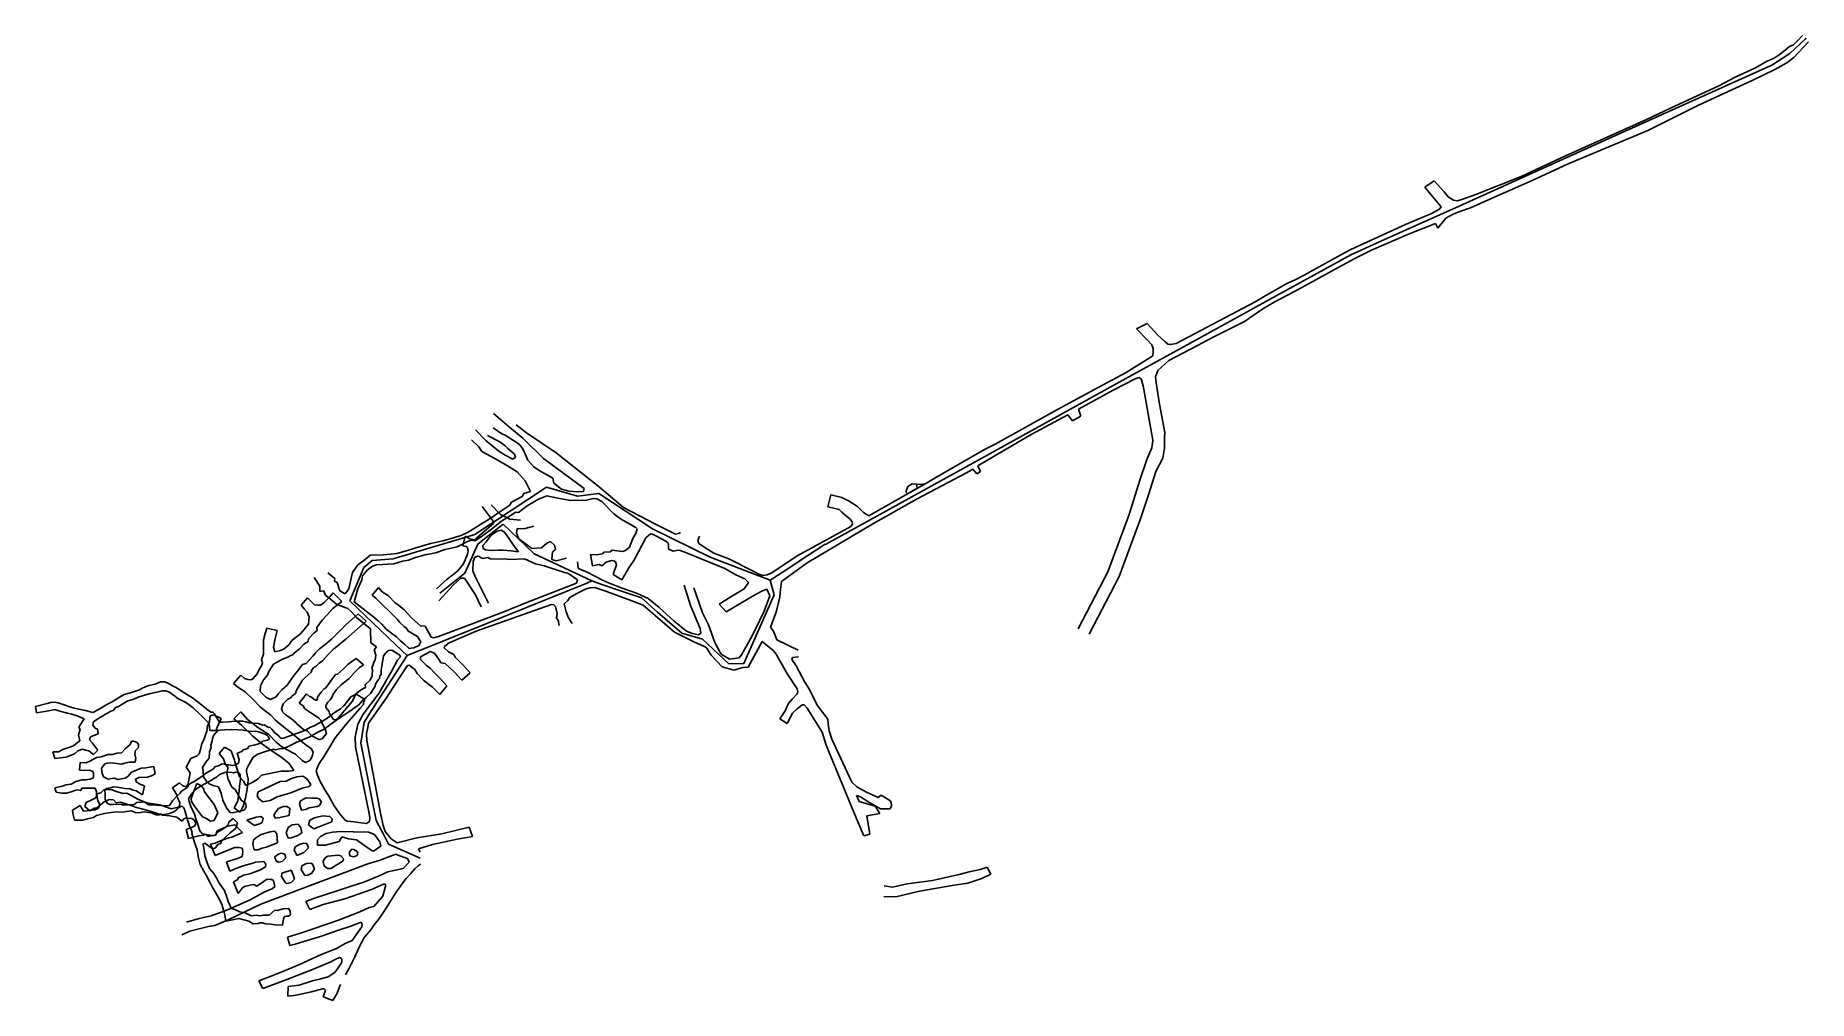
# Model space of a CAD drawing. Extents: x 539064 to 539891, y 4477666 to 4478116.
import ezdxf

# ---------------------------------------------------------------- set-up
doc = ezdxf.new("R2010")
doc.units = 0
doc.header["$MEASUREMENT"] = 0
doc.linetypes.add('DUZ', pattern=[500, 500])
for name, color, linetype in [('GEOFENCE', 90, 'DUZ'), ('INIT_COORD', 160, 'DUZ'), ('KAT_1450', 236, 'DUZ'), ('KAT_1460', 13, 'DUZ'), ('KAT_1470', 130, 'DUZ')]:
    doc.layers.add(name, color=color, linetype=linetype)

msp = doc.modelspace()

# ---------------------------------------------------------------- linework, layer by layer
at = {"layer": 'GEOFENCE', "linetype": 'Continuous'}
for p, q in [((539889.39, 4478114.7, 1463.93), (539882.13, 4478107.83, 1463.98)), ((539882.13, 4478107.83, 1463.98), (539873.75, 4478102.37, 1464.18)), ((539873.75, 4478102.37, 1464.18), (539800.82, 4478069.53, 1465.7)), ((539800.82, 4478069.53, 1465.7), (539727.89, 4478036.69, 1467.21)), ((539727.89, 4478036.69, 1467.21), (539691.42, 4478020.27, 1467.96)), ((539677.74, 4478014.11, 1468.25), (539642.69, 4477994.85, 1467.92)), ((539682.3, 4478016.16, 1468.15), (539677.74, 4478014.11, 1468.25)), ((539691.42, 4478020.27, 1467.96), (539682.3, 4478016.16, 1468.15)), ((539642.69, 4477994.85, 1467.92), (539607.63, 4477975.6, 1467.59)), ((539607.63, 4477975.6, 1467.59), (539572.57, 4477956.34, 1467.26)), ((539572.57, 4477956.34, 1467.26), (539502.57, 4477917.62, 1467.87)), ((539502.57, 4477917.62, 1467.87), (539432.56, 4477878.91, 1468.49)), ((539302.53, 4477905.59, 1469.76), (539269.14, 4477883.58, 1469.8)), ((539307.34, 4477904.2, 1469.75), (539302.53, 4477905.59, 1469.76)), ((539316.95, 4477901.43, 1469.72), (539307.34, 4477904.2, 1469.75)), ((539326.86, 4477902.74, 1469.56), (539316.95, 4477901.43, 1469.72)), ((539351.91, 4477886.26, 1468.9), (539326.86, 4477902.74, 1469.56)), ((539269.14, 4477883.58, 1469.8), (539231.1, 4477872.3, 1464.7)), ((539274.44, 4477882.18, 1453.83), (539270.54, 4477879.08, 1453.43)), ((539282.24, 4477888.39, 1454.64), (539274.44, 4477882.18, 1453.83)), ((539296.72, 4477874.61, 1455.38), (539282.24, 4477888.39, 1454.64)), ((539378.85, 4477873.06, 1468.55), (539351.91, 4477886.26, 1468.9)), ((539270.54, 4477879.08, 1453.43), (539266.5, 4477870.04, 1452.02)), ((539305.71, 4477870.39, 1456.47), (539296.72, 4477874.61, 1455.38)), ((539424.36, 4477873.84, 1461.46), (539412.41, 4477865.94, 1465.92)), ((539432.33, 4477879.1, 1458.49), (539424.36, 4477873.84, 1461.46)), ((539432.56, 4477878.91, 1468.49), (539432.33, 4477879.1, 1458.49)), ((539217.36, 4477868.28, 1463.09), (539210.76, 4477852.65, 1462)), ((539221.2, 4477871.45, 1463.54), (539217.36, 4477868.28, 1463.09)), ((539231.1, 4477872.3, 1464.7), (539221.2, 4477871.45, 1463.54)), ((539264.48, 4477865.52, 1451.31), (539256.67, 4477859.33, 1450.58)), ((539266.5, 4477870.04, 1452.02), (539264.48, 4477865.52, 1451.31)), ((539323.71, 4477861.94, 1458.67), (539305.71, 4477870.39, 1456.47)), ((539406.83, 4477862.26, 1468), (539378.85, 4477873.06, 1468.55)), ((539412.41, 4477865.94, 1465.92), (539406.83, 4477862.26, 1468)), ((539256.67, 4477859.33, 1450.58), (539252.76, 4477856.23, 1450.22)), ((539274.62, 4477842.11, 1460.37), (539311.69, 4477857.08, 1459.09)), ((539311.69, 4477857.08, 1459.09), (539316.32, 4477858.96, 1458.93)), ((539316.32, 4477858.96, 1458.93), (539320.96, 4477860.83, 1458.77)), ((539320.96, 4477860.83, 1458.77), (539323.71, 4477861.94, 1458.67)), ((539328.31, 4477860.35, 1459.81), (539323.71, 4477861.94, 1458.67)), ((539337.52, 4477857.18, 1462.08), (539328.31, 4477860.35, 1459.81)), ((539346.72, 4477854.01, 1464.36), (539337.52, 4477857.18, 1462.08)), ((539406.83, 4477862.26, 1468), (539408.68, 4477855.51, 1468.27)), ((539210.76, 4477852.65, 1462), (539232.48, 4477831.96, 1461.72)), ((539354.28, 4477847.46, 1464.7), (539346.72, 4477854.01, 1464.36)), ((539408.68, 4477855.51, 1468.27), (539398.56, 4477832.65, 1468.36)), ((539237.55, 4477827.13, 1461.66), (539274.62, 4477842.11, 1460.37)), ((539365.61, 4477837.65, 1465.22), (539354.28, 4477847.46, 1464.7)), ((539375.18, 4477834.75, 1465.22), (539365.61, 4477837.65, 1465.22)), ((539387.55, 4477823.34, 1467.66), (539375.18, 4477834.75, 1465.22)), ((539398.56, 4477832.65, 1468.36), (539394.51, 4477823.51, 1468.39)), ((539237.55, 4477827.13, 1461.66), (539221.31, 4477802, 1459.5)), ((539232.48, 4477831.96, 1461.72), (539237.55, 4477827.13, 1461.66)), ((539394.51, 4477823.51, 1468.39), (539387.55, 4477823.34, 1467.66)), ((539221.31, 4477802, 1459.5), (539217.52, 4477796.14, 1459)), ((539217.52, 4477796.14, 1459), (539215.92, 4477786.3, 1458.23)), ((539215.92, 4477786.3, 1458.23), (539223.05, 4477750.23, 1424.47)), ((539223.05, 4477750.23, 1424.47), (539226.95, 4477742.96, 1442.68)), ((539226.95, 4477742.96, 1442.68), (539228.9, 4477739.32, 1451.79)), ((539228.9, 4477739.32, 1451.79), (539243.67, 4477732.75, 1450.72))]:
    msp.add_line(p, q, dxfattribs=at)
at = {"layer": 'INIT_COORD', "linetype": 'Continuous'}
msp.add_point((539889.39, 4478114.7, 1463.93), dxfattribs=at)
at = {"layer": 'KAT_1450'}
for p, q in [((539277.67, 4477889.78, 1454.8), (539272.54, 4477896.68, 1455.96)), ((539276.73, 4477897.48, 1455.7), (539280.75, 4477893.26, 1454.89)), ((539281.11, 4477892.99, 1454.82), (539280.75, 4477893.26, 1454.89)), ((539285.43, 4477890.76, 1454.24), (539281.11, 4477892.99, 1454.82)), ((539290.36, 4477890.23, 1454.01), (539285.43, 4477890.76, 1454.24)), ((539564.1, 4477866.2, 1454.97), (539574.04, 4477892.99, 1459.31)), ((539579.62, 4477891.41, 1459.31), (539569.52, 4477863.99, 1454.97)), ((539263.5, 4477878.34, 1453), (539264.63, 4477882.87, 1453)), ((539264.63, 4477882.87, 1453), (539266.84, 4477881.65, 1453)), ((539266.84, 4477881.65, 1453), (539267.91, 4477881.24, 1453)), ((539269.78, 4477881.53, 1453.23), (539270.37, 4477882.3, 1453.5)), ((539270.37, 4477882.3, 1453.5), (539277.78, 4477888.75, 1454.37)), ((539274.32, 4477880.13, 1453.8), (539276.76, 4477883.33, 1454.02)), ((539279.53, 4477885.08, 1454.29), (539276.76, 4477883.33, 1454.02)), ((539277.78, 4477888.75, 1454.37), (539277.67, 4477889.78, 1454.8)), ((539281.43, 4477885.64, 1454.36), (539279.53, 4477885.08, 1454.29)), ((539282.87, 4477884.63, 1454.27), (539281.43, 4477885.64, 1454.36)), ((539287.88, 4477877.48, 1454.45), (539282.87, 4477884.63, 1454.27)), ((539288.5, 4477884.42, 1454.25), (539288.88, 4477886.35, 1454.12)), ((539289.46, 4477881.9, 1454.34), (539288.5, 4477884.42, 1454.25)), ((539288.88, 4477886.35, 1454.12), (539292.01, 4477886.27, 1453.96)), ((539290.13, 4477881.19, 1454.39), (539289.46, 4477881.9, 1454.34)), ((539292.01, 4477886.27, 1453.96), (539296.59, 4477887.52, 1453.75)), ((539265.03, 4477877.96, 1453), (539263.5, 4477878.34, 1453)), ((539263.81, 4477869.94, 1451.94), (539265.69, 4477874.38, 1452.6)), ((539265.62, 4477877.46, 1453), (539265.03, 4477877.96, 1453)), ((539265.77, 4477876.77, 1453), (539265.62, 4477877.46, 1453)), ((539265.69, 4477874.38, 1452.6), (539265.95, 4477875.7, 1452.66)), ((539265.95, 4477875.7, 1452.66), (539265.77, 4477876.77, 1453)), ((539267.91, 4477881.24, 1453), (539269.05, 4477881.05, 1453.33)), ((539269.05, 4477881.05, 1453.33), (539269.78, 4477881.53, 1453.23)), ((539270.44, 4477873.42, 1454.37), (539269.07, 4477873.03, 1452.5)), ((539271.16, 4477873.37, 1453.7), (539270.44, 4477873.42, 1454.37)), ((539272.09, 4477872.74, 1453.7), (539271.16, 4477873.37, 1453.7)), ((539274.32, 4477880.13, 1453.8), (539272.79, 4477878.48, 1453.7)), ((539272.79, 4477878.48, 1453.7), (539273.04, 4477877.03, 1453.7)), ((539273.04, 4477877.03, 1453.7), (539274.01, 4477876.43, 1453.7)), ((539274.01, 4477876.43, 1453.7), (539276.76, 4477876.12, 1453.7)), ((539276.76, 4477876.12, 1453.7), (539279.92, 4477876.29, 1454.4)), ((539279.92, 4477876.29, 1454.4), (539282.34, 4477876.31, 1454.4)), ((539282.34, 4477876.31, 1454.4), (539285.84, 4477875.96, 1454.4)), ((539285.84, 4477875.96, 1454.4), (539289.48, 4477875.59, 1454.45)), ((539289.48, 4477875.59, 1454.45), (539287.88, 4477877.48, 1454.45)), ((539295.66, 4477877.08, 1454.85), (539290.13, 4477881.19, 1454.39)), ((539295.66, 4477877.08, 1454.85), (539300.1, 4477877.4, 1456)), ((539300.1, 4477877.4, 1456), (539302.7, 4477879.6, 1457)), ((539302.7, 4477879.6, 1457), (539304.32, 4477880.28, 1457)), ((539304.32, 4477880.28, 1457), (539306.3, 4477878.64, 1457)), ((539305.05, 4477871.96, 1455.26), (539305.24, 4477875.59, 1456.5)), ((539305.24, 4477875.59, 1456.5), (539306.74, 4477876.63, 1457)), ((539306.3, 4477878.64, 1457), (539306.74, 4477876.63, 1457)), ((539261.07, 4477866.44, 1451.41), (539256.18, 4477862.74, 1450.87)), ((539263.81, 4477869.94, 1451.94), (539261.07, 4477866.44, 1451.41)), ((539268.21, 4477866.61, 1451.53), (539268.37, 4477871.01, 1452.25)), ((539268.21, 4477866.61, 1451.53), (539269.26, 4477864.03, 1451.32)), ((539268.37, 4477871.01, 1452.25), (539269.07, 4477873.03, 1452.5)), ((539272.93, 4477872.36, 1453.7), (539272.09, 4477872.74, 1453.7)), ((539275.2, 4477872.88, 1453.7), (539272.93, 4477872.36, 1453.7)), ((539276.48, 4477872.3, 1453.7), (539275.2, 4477872.88, 1453.7)), ((539279.6, 4477872.08, 1454.33), (539276.48, 4477872.3, 1453.7)), ((539282.75, 4477872.25, 1454.33), (539279.6, 4477872.08, 1454.33)), ((539282.75, 4477872.25, 1454.33), (539285.52, 4477871.97, 1454.4)), ((539285.52, 4477871.97, 1454.4), (539292.29, 4477872.27, 1454.88)), ((539297.45, 4477869.93, 1455), (539292.29, 4477872.27, 1454.88)), ((539301.49, 4477868.98, 1455.14), (539297.45, 4477869.93, 1455)), ((539310.96, 4477865.94, 1456.49), (539301.49, 4477868.98, 1455.14)), ((539305.14, 4477871.88, 1455.27), (539305.05, 4477871.96, 1455.26)), ((539305.96, 4477871.7, 1455.32), (539305.14, 4477871.88, 1455.27)), ((539307.01, 4477871.38, 1455.38), (539305.96, 4477871.7, 1455.32)), ((539311.88, 4477872.54, 1456.4), (539307.01, 4477871.38, 1455.38)), ((539310.96, 4477865.94, 1456.49), (539312.42, 4477865.5, 1456.6)), ((539312.42, 4477865.5, 1456.6), (539316.92, 4477862.48, 1457.64)), ((539317.2, 4477867.95, 1457.07), (539316.98, 4477870.83, 1456.68)), ((539317.69, 4477867.52, 1457.19), (539317.2, 4477867.95, 1457.07)), ((539321.8, 4477865.85, 1458), (539317.69, 4477867.52, 1457.19)), ((539328.59, 4477862.28, 1459.6), (539321.8, 4477865.85, 1458)), ((539550.28, 4477839.66, 1450.61), (539564.1, 4477866.2, 1454.97)), ((539256.18, 4477862.74, 1450.87), (539251.2, 4477858.24, 1450.28)), ((539259.12, 4477860.17, 1450.87), (539252.36, 4477852.67, 1449.98)), ((539262.62, 4477863.24, 1451.28), (539259.12, 4477860.17, 1450.87)), ((539264.25, 4477863.31, 1451.38), (539262.62, 4477863.24, 1451.28)), ((539269.38, 4477855.42, 1451.3), (539264.25, 4477863.31, 1451.38)), ((539275.5, 4477851.56, 1449.11), (539269.26, 4477864.03, 1451.32)), ((539308.1, 4477857.66, 1458.46), (539292.15, 4477851.45, 1459.3)), ((539316.56, 4477860.97, 1458.42), (539308.1, 4477857.66, 1458.46)), ((539316.92, 4477862.48, 1457.64), (539316.56, 4477860.97, 1458.42)), ((539320.74, 4477858.15, 1458.46), (539316.95, 4477856.28, 1458.43)), ((539322.66, 4477858.81, 1458.56), (539320.74, 4477858.15, 1458.46)), ((539325, 4477858.86, 1459.23), (539322.66, 4477858.81, 1458.56)), ((539326.48, 4477858.5, 1459.57), (539325, 4477858.86, 1459.23)), ((539329.67, 4477857.34, 1460.27), (539326.48, 4477858.5, 1459.57)), ((539328.59, 4477862.28, 1459.6), (539331.42, 4477861.13, 1460.25)), ((539569.52, 4477863.99, 1454.97), (539555.41, 4477837.06, 1450.61)), ((539188.16, 4477850.7, 1453.15), (539191.1, 4477854.1, 1453.24)), ((539189.62, 4477848.88, 1453.64), (539188.16, 4477850.7, 1453.15)), ((539191, 4477847.44, 1453.46), (539189.62, 4477848.88, 1453.64)), ((539191.1, 4477854.1, 1453.24), (539192.22, 4477852.99, 1453.18)), ((539192.22, 4477852.99, 1453.18), (539194.3, 4477850.8, 1453.48)), ((539194.3, 4477850.8, 1453.48), (539195.94, 4477850.6, 1453.48)), ((539195.94, 4477850.6, 1453.48), (539197.22, 4477850.58, 1453.55)), ((539197.22, 4477850.58, 1453.55), (539198.71, 4477851.68, 1453.55)), ((539198.71, 4477851.68, 1453.55), (539199.82, 4477852.84, 1453.55)), ((539199.82, 4477852.84, 1453.55), (539201.55, 4477854.61, 1453.55)), ((539202.96, 4477849.15, 1453.55), (539200.2, 4477846.19, 1453.55)), ((539201.55, 4477854.61, 1453.55), (539203.07, 4477856.39, 1453.55)), ((539207.06, 4477852.42, 1453.55), (539202.96, 4477849.15, 1453.55)), ((539203.07, 4477856.39, 1453.55), (539207.06, 4477852.42, 1453.55)), ((539269.38, 4477855.42, 1451.3), (539272.06, 4477849.85, 1449.63)), ((539292.15, 4477851.45, 1459.3), (539283.46, 4477847.88, 1459.9)), ((539304.89, 4477850.89, 1458.64), (539291.56, 4477846.34, 1459.45)), ((539305.91, 4477850.8, 1458.58), (539304.89, 4477850.89, 1458.64)), ((539306.66, 4477849.96, 1458.52), (539305.91, 4477850.8, 1458.58)), ((539307.42, 4477846.71, 1458.44), (539306.66, 4477849.96, 1458.52)), ((539312.46, 4477852.79, 1458.39), (539310.82, 4477851.34, 1458.43)), ((539310.82, 4477851.34, 1458.43), (539311.7, 4477847.53, 1458.42)), ((539313.4, 4477854.27, 1458.37), (539312.46, 4477852.79, 1458.39)), ((539313.4, 4477854.27, 1458.37), (539316.95, 4477856.28, 1458.43)), ((539191.64, 4477841.87, 1453.46), (539188.05, 4477837.52, 1453.94)), ((539191.84, 4477845.14, 1453.55), (539191, 4477847.44, 1453.46)), ((539191.64, 4477841.87, 1453.46), (539191.73, 4477843.73, 1453.42)), ((539191.73, 4477843.73, 1453.42), (539191.84, 4477845.14, 1453.55)), ((539195.44, 4477840.21, 1453.59), (539197.91, 4477843.67, 1453.58)), ((539200.2, 4477846.19, 1453.55), (539197.91, 4477843.67, 1453.58)), ((539206.08, 4477838.56, 1454.25), (539208.92, 4477841.48, 1454.17)), ((539208.92, 4477841.48, 1454.17), (539214.74, 4477846.57, 1454.17)), ((539218.48, 4477843.26, 1454.17), (539209.02, 4477834.78, 1454.17)), ((539214.74, 4477846.57, 1454.17), (539218.48, 4477843.26, 1454.17)), ((539267.92, 4477841.91, 1460.64), (539283.46, 4477847.88, 1459.9)), ((539291.56, 4477846.34, 1459.45), (539269.67, 4477838.47, 1461)), ((539307.24, 4477844.64, 1458.39), (539307.42, 4477846.71, 1458.44)), ((539307.94, 4477843.72, 1458.48), (539307.24, 4477844.64, 1458.39)), ((539308.37, 4477841.12, 1458.28), (539307.94, 4477843.72, 1458.48)), ((539311.7, 4477847.53, 1458.42), (539312.78, 4477844.7, 1458.37)), ((539312.78, 4477844.7, 1458.37), (539314.42, 4477842.08, 1457.99)), ((539170.62, 4477831.12, 1454.02), (539170.65, 4477834.43, 1453.7)), ((539170.65, 4477834.43, 1453.7), (539171.29, 4477837.48, 1453.78)), ((539171.29, 4477837.48, 1453.78), (539172.13, 4477839.99, 1453.67)), ((539172.13, 4477839.99, 1453.67), (539177.02, 4477838.89, 1453.58)), ((539175.98, 4477835.14, 1453.71), (539175.18, 4477831.11, 1453.88)), ((539177.02, 4477838.89, 1453.58), (539175.98, 4477835.14, 1453.71)), ((539182.58, 4477832.25, 1453.84), (539180.26, 4477830.37, 1453.84)), ((539183.83, 4477834.22, 1453.84), (539182.58, 4477832.25, 1453.84)), ((539186.05, 4477835.93, 1453.54), (539183.83, 4477834.22, 1453.84)), ((539188.05, 4477837.52, 1453.94), (539186.05, 4477835.93, 1453.54)), ((539187.31, 4477830.29, 1453.84), (539189.33, 4477832.41, 1453.93)), ((539189.33, 4477832.41, 1453.93), (539191.47, 4477833.67, 1453.69)), ((539191.47, 4477833.67, 1453.69), (539191.52, 4477835.01, 1453.8)), ((539191.52, 4477835.01, 1453.8), (539194.08, 4477837.67, 1453.64)), ((539194.08, 4477837.67, 1453.64), (539195.62, 4477838.89, 1453.58)), ((539195.62, 4477838.89, 1453.58), (539195.44, 4477840.21, 1453.59)), ((539199.39, 4477832.33, 1454.32), (539196.69, 4477830.3, 1454.47)), ((539202.25, 4477834.75, 1454.15), (539199.39, 4477832.33, 1454.32)), ((539206.08, 4477838.56, 1454.25), (539202.25, 4477834.75, 1454.15)), ((539203.25, 4477830.13, 1454.26), (539209.02, 4477834.78, 1454.17)), ((539170.12, 4477823.77, 1453.84), (539169.64, 4477822.4, 1453.84)), ((539169.68, 4477825.24, 1453.84), (539170.66, 4477827.81, 1453.9)), ((539169.68, 4477825.24, 1453.84), (539170.12, 4477823.77, 1453.84)), ((539170.66, 4477827.81, 1453.9), (539170.62, 4477831.12, 1454.02)), ((539175.18, 4477831.11, 1453.88), (539175.84, 4477828.91, 1453.84)), ((539178.1, 4477824.75, 1454.12), (539175.32, 4477823.09, 1454.03)), ((539178.44, 4477829.47, 1453.84), (539175.84, 4477828.91, 1453.84)), ((539179.51, 4477825.5, 1454.05), (539178.1, 4477824.75, 1454.12)), ((539180.26, 4477830.37, 1453.84), (539178.44, 4477829.47, 1453.84)), ((539181.95, 4477826.34, 1454.12), (539179.51, 4477825.5, 1454.05)), ((539182.98, 4477827.1, 1454.08), (539181.95, 4477826.34, 1454.12)), ((539184.35, 4477827.7, 1454.16), (539182.98, 4477827.1, 1454.08)), ((539184.35, 4477827.7, 1454.16), (539184.92, 4477828.32, 1453.84)), ((539184.92, 4477828.32, 1453.84), (539185.61, 4477828.95, 1453.84)), ((539185.61, 4477828.95, 1453.84), (539187.31, 4477830.29, 1453.84)), ((539190.42, 4477823.4, 1454.16), (539193.63, 4477826.83, 1454.13)), ((539193.63, 4477826.83, 1454.13), (539194.86, 4477828.39, 1454.04)), ((539194.86, 4477828.39, 1454.04), (539196.69, 4477830.3, 1454.47)), ((539198.14, 4477824.76, 1453.93), (539196.55, 4477823.56, 1454.08)), ((539198.14, 4477824.76, 1453.93), (539200.81, 4477827.71, 1454.36)), ((539200.81, 4477827.71, 1454.36), (539203.25, 4477830.13, 1454.26)), ((539209.98, 4477823.15, 1453.63), (539211.71, 4477824.44, 1453.63)), ((539211.71, 4477824.44, 1453.63), (539213.83, 4477825.84, 1453.63)), ((539213.83, 4477825.84, 1453.63), (539217.21, 4477822.87, 1453.63)), ((539156.6, 4477814.21, 1454.5), (539160.01, 4477818, 1454.31)), ((539160.01, 4477818, 1454.31), (539161.77, 4477816.51, 1454.37)), ((539161.77, 4477816.51, 1454.37), (539163.36, 4477815.93, 1454.46)), ((539163.36, 4477815.93, 1454.46), (539164.71, 4477815.9, 1454.47)), ((539164.71, 4477815.9, 1454.47), (539165.62, 4477816.36, 1454.41)), ((539165.62, 4477816.36, 1454.41), (539167.62, 4477818.58, 1454.23)), ((539167.62, 4477818.58, 1454.23), (539168.8, 4477820.98, 1454.19)), ((539169.64, 4477822.4, 1453.84), (539168.8, 4477820.98, 1454.19)), ((539170.55, 4477815.79, 1454.28), (539169.18, 4477813.1, 1454.44)), ((539172.39, 4477818.02, 1454.16), (539170.55, 4477815.79, 1454.28)), ((539173.04, 4477819.69, 1454.08), (539172.39, 4477818.02, 1454.16)), ((539175.32, 4477823.09, 1454.03), (539173.04, 4477819.69, 1454.08)), ((539182.65, 4477814.84, 1454.25), (539184.87, 4477818.05, 1454.42)), ((539184.87, 4477818.05, 1454.42), (539186.25, 4477819.7, 1454.33)), ((539188.73, 4477815.75, 1454.09), (539185.9, 4477810.96, 1454.16)), ((539186.25, 4477819.7, 1454.33), (539187.35, 4477821.16, 1454.31)), ((539187.35, 4477821.16, 1454.31), (539188.8, 4477822.93, 1454.28)), ((539189.85, 4477816.79, 1454.1), (539188.73, 4477815.75, 1454.09)), ((539188.8, 4477822.93, 1454.28), (539190.42, 4477823.4, 1454.16)), ((539192.81, 4477819.37, 1453.89), (539189.85, 4477816.79, 1454.1)), ((539193.05, 4477820.52, 1454.13), (539192.81, 4477819.37, 1453.89)), ((539193.97, 4477821.44, 1454.24), (539193.05, 4477820.52, 1454.13)), ((539195.33, 4477822.36, 1454.11), (539193.97, 4477821.44, 1454.24)), ((539195.33, 4477822.36, 1454.11), (539196.55, 4477823.56, 1454.08)), ((539199.67, 4477812.09, 1453.47), (539202.44, 4477815.97, 1453.92)), ((539202.44, 4477815.97, 1453.92), (539204.14, 4477818.29, 1453.93)), ((539204.14, 4477818.29, 1453.93), (539205.12, 4477818.53, 1453.83)), ((539205.12, 4477818.53, 1453.83), (539207.93, 4477820.95, 1453.63)), ((539207.93, 4477820.95, 1453.63), (539209.98, 4477823.15, 1453.63)), ((539210.51, 4477816.48, 1453.72), (539209.2, 4477815.39, 1453.8)), ((539212.92, 4477819.06, 1453.63), (539210.51, 4477816.48, 1453.72)), ((539215.24, 4477821.4, 1453.63), (539212.92, 4477819.06, 1453.63)), ((539217.21, 4477822.87, 1453.63), (539215.24, 4477821.4, 1453.63)), ((539158.68, 4477812.38, 1454.64), (539156.6, 4477814.21, 1454.5)), ((539162.06, 4477810.26, 1454.67), (539158.68, 4477812.38, 1454.64)), ((539165.56, 4477806.82, 1454.43), (539162.06, 4477810.26, 1454.67)), ((539169.18, 4477813.1, 1454.44), (539169.06, 4477810.37, 1454.57)), ((539169.06, 4477810.37, 1454.57), (539171.71, 4477807.8, 1454.52)), ((539173.88, 4477806.68, 1454.43), (539171.71, 4477807.8, 1454.52)), ((539173.88, 4477806.68, 1454.43), (539176.43, 4477807.88, 1454.41)), ((539176.43, 4477807.88, 1454.41), (539177.39, 4477809.33, 1454.29)), ((539179.16, 4477811.18, 1453.99), (539177.39, 4477809.33, 1454.29)), ((539181.68, 4477813.29, 1453.93), (539179.16, 4477811.18, 1453.99)), ((539181.68, 4477813.29, 1453.93), (539182.65, 4477814.84, 1454.25)), ((539181.83, 4477806.7, 1453.99), (539183.5, 4477807.63, 1454.1)), ((539183.5, 4477807.63, 1454.1), (539183.76, 4477808.22, 1454.15)), ((539183.76, 4477808.22, 1454.15), (539185.51, 4477809.44, 1454.1)), ((539185.9, 4477810.96, 1454.16), (539185.51, 4477809.44, 1454.1)), ((539187.19, 4477804.94, 1453.71), (539190.63, 4477809.3, 1453.71)), ((539190.63, 4477809.3, 1453.71), (539191.99, 4477808.12, 1453.71)), ((539191.99, 4477808.12, 1453.71), (539193.01, 4477807.71, 1453.71)), ((539193.01, 4477807.71, 1453.71), (539194.27, 4477806.71, 1453.65)), ((539195.44, 4477806.44, 1453.47), (539195.99, 4477808.12, 1453.47)), ((539195.99, 4477808.12, 1453.47), (539197.43, 4477810.13, 1453.47)), ((539197.43, 4477810.13, 1453.47), (539198.8, 4477811.65, 1453.47)), ((539198.8, 4477811.65, 1453.47), (539199.67, 4477812.09, 1453.47)), ((539202.61, 4477807.98, 1453.47), (539201.6, 4477806.53, 1453.47)), ((539203.05, 4477809.24, 1453.47), (539202.61, 4477807.98, 1453.47)), ((539204.65, 4477811.31, 1453.47), (539203.05, 4477809.24, 1453.47)), ((539206.84, 4477813.48, 1453.91), (539204.65, 4477811.31, 1453.47)), ((539209.2, 4477815.39, 1453.8), (539206.84, 4477813.48, 1453.91)), ((539213.7, 4477809.31, 1453.73), (539212.12, 4477805.88, 1453.73)), ((539217.75, 4477806.74, 1453.73), (539213.7, 4477809.31, 1453.73)), ((539224.41, 4477809.5, 1461.49), (539217.12, 4477799.78, 1459.24)), ((539227.98, 4477807.46, 1461.49), (539219.54, 4477795.71, 1459.05)), ((539145.38, 4477796.35, 1452.53), (539145.8, 4477799.09, 1452.5)), ((539145.8, 4477799.09, 1452.5), (539147.22, 4477799.49, 1452.5)), ((539147.22, 4477799.49, 1452.5), (539150.92, 4477797.9, 1452.5)), ((539156.69, 4477797.74, 1449.69), (539160.08, 4477800.87, 1449.69)), ((539160.08, 4477800.87, 1449.69), (539163.12, 4477797.42, 1449.94)), ((539169.2, 4477803.04, 1454.38), (539165.56, 4477806.82, 1454.43)), ((539171.54, 4477801.3, 1453.75), (539169.2, 4477803.04, 1454.38)), ((539173.87, 4477799.49, 1453.75), (539171.54, 4477801.3, 1453.75)), ((539176.21, 4477797.11, 1454.06), (539173.87, 4477799.49, 1453.75)), ((539179.7, 4477804.64, 1454.14), (539179, 4477802.31, 1454.13)), ((539179.26, 4477801.49, 1454.14), (539179, 4477802.31, 1454.13)), ((539179.52, 4477800.98, 1454.06), (539179.26, 4477801.49, 1454.14)), ((539180.83, 4477799.56, 1454.04), (539179.52, 4477800.98, 1454.06)), ((539179.7, 4477804.64, 1454.14), (539181.83, 4477806.7, 1453.99)), ((539183.48, 4477797.79, 1453.94), (539180.83, 4477799.56, 1454.04)), ((539189.08, 4477803.8, 1453.71), (539187.19, 4477804.94, 1453.71)), ((539189.89, 4477802.33, 1453.71), (539189.08, 4477803.8, 1453.71)), ((539193.08, 4477800.12, 1453.71), (539189.89, 4477802.33, 1453.71)), ((539195.32, 4477798.76, 1453.57), (539193.08, 4477800.12, 1453.71)), ((539194.27, 4477806.71, 1453.65), (539194.92, 4477806.37, 1453.57)), ((539194.92, 4477806.37, 1453.57), (539195.44, 4477806.44, 1453.47)), ((539200.48, 4477805.29, 1453.47), (539199.58, 4477803.89, 1453.47)), ((539199.58, 4477803.89, 1453.47), (539199.71, 4477802.88, 1453.47)), ((539199.71, 4477802.88, 1453.47), (539201.2, 4477801.14, 1453.47)), ((539201.6, 4477806.53, 1453.47), (539200.48, 4477805.29, 1453.47)), ((539201.2, 4477801.14, 1453.47), (539201.28, 4477800.19, 1453.47)), ((539201.28, 4477800.19, 1453.47), (539203.28, 4477797.32, 1453.58)), ((539205.18, 4477797.86, 1453.58), (539209.06, 4477802.55, 1453.7)), ((539209.06, 4477802.55, 1453.7), (539212.12, 4477805.88, 1453.73)), ((539215.59, 4477802.69, 1453.73), (539209.14, 4477795.26, 1453.58)), ((539217.12, 4477799.78, 1459.24), (539214.6, 4477795.17, 1458.83)), ((539215.59, 4477802.69, 1453.73), (539217.26, 4477804.36, 1453.73)), ((539217.22, 4477805.32, 1453.73), (539217.75, 4477806.74, 1453.73)), ((539217.26, 4477804.36, 1453.73), (539217.22, 4477805.32, 1453.73)), ((539143.38, 4477789.73, 1452.19), (539144.2, 4477791.91, 1452.33)), ((539144.49, 4477794.22, 1452.47), (539144.2, 4477791.91, 1452.33)), ((539145.38, 4477796.35, 1452.53), (539144.49, 4477794.22, 1452.47)), ((539149.22, 4477792.07, 1452.29), (539147.33, 4477789.96, 1452.17)), ((539148.69, 4477792.97, 1452.45), (539149.71, 4477795.53, 1452.61)), ((539149.22, 4477792.07, 1452.29), (539148.69, 4477792.97, 1452.45)), ((539150.92, 4477797.9, 1452.5), (539149.71, 4477795.53, 1452.61)), ((539160.41, 4477794.69, 1449.94), (539156.69, 4477797.74, 1449.69)), ((539165.63, 4477789.64, 1450.91), (539160.41, 4477794.69, 1449.94)), ((539163.12, 4477797.42, 1449.94), (539168, 4477793.58, 1450.72)), ((539168, 4477793.58, 1450.72), (539173.06, 4477790.4, 1451.83)), ((539178.37, 4477795.13, 1454), (539176.21, 4477797.11, 1454.06)), ((539185.11, 4477789.92, 1453.74), (539178.37, 4477795.13, 1454)), ((539185.82, 4477795.82, 1453.84), (539183.48, 4477797.79, 1453.94)), ((539186.2, 4477795.38, 1453.69), (539185.82, 4477795.82, 1453.84)), ((539186.2, 4477795.38, 1453.69), (539189.25, 4477792.74, 1453.69)), ((539189.25, 4477792.74, 1453.69), (539191.03, 4477791.96, 1453.64)), ((539191.03, 4477791.96, 1453.64), (539193.14, 4477789.7, 1453.39)), ((539196.41, 4477797.97, 1453.47), (539195.32, 4477798.76, 1453.57)), ((539197.33, 4477796.98, 1453.45), (539196.41, 4477797.97, 1453.47)), ((539197.33, 4477796.98, 1453.45), (539197.67, 4477796.23, 1453.47)), ((539199.52, 4477792.32, 1453.4), (539197.67, 4477796.23, 1453.47)), ((539197.96, 4477788.38, 1453.3), (539199.92, 4477790.84, 1453.56)), ((539199.92, 4477790.84, 1453.56), (539199.52, 4477792.32, 1453.4)), ((539203.28, 4477797.32, 1453.58), (539204.11, 4477797.23, 1453.6)), ((539204.11, 4477797.23, 1453.6), (539205.18, 4477797.86, 1453.58)), ((539209.14, 4477795.26, 1453.58), (539205.22, 4477790.37, 1453.47)), ((539214.6, 4477795.17, 1458.83), (539213.36, 4477789.13, 1458.37)), ((539219.23, 4477793.68, 1458.83), (539218.68, 4477790.89, 1458.44)), ((539218.68, 4477790.89, 1458.44), (539218.76, 4477787.52, 1458.3)), ((539219.54, 4477795.71, 1459.05), (539219.23, 4477793.68, 1458.83)), ((539141.21, 4477783.42, 1451.84), (539140.6, 4477781.41, 1451.54)), ((539141.76, 4477785.41, 1451.88), (539141.21, 4477783.42, 1451.84)), ((539141.88, 4477786.17, 1451.93), (539141.76, 4477785.41, 1451.88)), ((539141.88, 4477786.17, 1451.93), (539142.74, 4477787.92, 1452.02)), ((539142.74, 4477787.92, 1452.02), (539143.38, 4477789.73, 1452.19)), ((539145.49, 4477782.23, 1452.07), (539146.23, 4477784.34, 1451.67)), ((539146.11, 4477785.41, 1451.96), (539146.71, 4477787.41, 1452.04)), ((539146.23, 4477784.34, 1451.67), (539146.11, 4477785.41, 1451.96)), ((539146.75, 4477788.33, 1452.2), (539146.71, 4477787.41, 1452.04)), ((539147.33, 4477789.96, 1452.17), (539146.75, 4477788.33, 1452.2)), ((539149.89, 4477781.56, 1450.6), (539152.37, 4477784.45, 1450.6)), ((539152.37, 4477784.45, 1450.6), (539155.45, 4477782.78, 1450.48)), ((539155.45, 4477782.78, 1450.48), (539157.05, 4477778.35, 1450.88)), ((539169.49, 4477786.37, 1451.83), (539165.63, 4477789.64, 1450.91)), ((539173.62, 4477783.36, 1452.63), (539169.49, 4477786.37, 1451.83)), ((539173.06, 4477790.4, 1451.83), (539176.41, 4477787.01, 1452.63)), ((539179.34, 4477779.48, 1453.21), (539173.62, 4477783.36, 1452.63)), ((539176.41, 4477787.01, 1452.63), (539179, 4477784.74, 1453.14)), ((539179, 4477784.74, 1453.14), (539181.27, 4477783.31, 1453.21)), ((539181.27, 4477783.31, 1453.21), (539185.44, 4477781.24, 1453.18)), ((539186.12, 4477789, 1453.69), (539185.11, 4477789.92, 1453.74)), ((539189.74, 4477786.08, 1453.61), (539186.12, 4477789, 1453.69)), ((539192.9, 4477783.72, 1453.39), (539189.74, 4477786.08, 1453.61)), ((539193.67, 4477781.9, 1453.2), (539192.9, 4477783.72, 1453.39)), ((539193.14, 4477789.7, 1453.39), (539195.69, 4477788.29, 1453.39)), ((539195.69, 4477788.29, 1453.39), (539196.62, 4477788.11, 1453.3)), ((539196.62, 4477788.11, 1453.3), (539197.96, 4477788.38, 1453.3)), ((539198.8, 4477780.34, 1453.4), (539202.03, 4477785.43, 1453.51)), ((539202.03, 4477785.43, 1453.51), (539203.7, 4477788.32, 1453.58)), ((539205.22, 4477790.37, 1453.47), (539203.7, 4477788.32, 1453.58)), ((539213.36, 4477789.13, 1458.37), (539213.41, 4477784.68, 1458.23)), ((539219.86, 4477753.49, 1455.39), (539213.41, 4477784.68, 1458.23)), ((539218.76, 4477787.52, 1458.3), (539225.14, 4477753.76, 1455.28)), ((539134.58, 4477775.16, 1451), (539136.71, 4477779.14, 1451)), ((539136.4, 4477772.5, 1451.63), (539134.58, 4477775.16, 1451)), ((539139.71, 4477780.44, 1451.66), (539136.71, 4477779.14, 1451)), ((539140.6, 4477781.41, 1451.54), (539139.71, 4477780.44, 1451.66)), ((539142.11, 4477774.91, 1451.72), (539143.77, 4477777.43, 1451.81)), ((539142.53, 4477773.35, 1451.69), (539142.11, 4477774.91, 1451.72)), ((539143.77, 4477777.43, 1451.81), (539145.25, 4477779.37, 1451.84)), ((539145.25, 4477779.37, 1451.84), (539145.49, 4477782.23, 1452.07)), ((539151.92, 4477779.07, 1450.57), (539149.89, 4477781.56, 1450.6)), ((539152.79, 4477776.76, 1450.72), (539151.92, 4477779.07, 1450.57)), ((539153.91, 4477775.09, 1450.84), (539152.79, 4477776.76, 1450.72)), ((539153.45, 4477772.5, 1450.8), (539153.99, 4477774.58, 1450.9)), ((539153.99, 4477774.58, 1450.9), (539153.91, 4477775.09, 1450.84)), ((539157.05, 4477778.35, 1450.88), (539157.22, 4477777.81, 1450.82)), ((539157.22, 4477777.81, 1450.82), (539159, 4477772.01, 1451.43)), ((539182.55, 4477776.8, 1453.18), (539179.34, 4477779.48, 1453.21)), ((539182.55, 4477776.8, 1453.18), (539184.75, 4477773.66, 1453)), ((539185.44, 4477781.24, 1453.18), (539188.62, 4477778.22, 1453.17)), ((539188.62, 4477778.22, 1453.17), (539190.19, 4477777.39, 1453.19)), ((539190.19, 4477777.39, 1453.19), (539192.21, 4477778.29, 1453.21)), ((539192.21, 4477778.29, 1453.21), (539192.96, 4477779.56, 1453.22)), ((539192.96, 4477779.56, 1453.22), (539193.41, 4477780.79, 1453.2)), ((539193.41, 4477780.79, 1453.2), (539193.67, 4477781.9, 1453.2)), ((539195.54, 4477774.62, 1453.2), (539195.1, 4477773.46, 1453.19)), ((539196.52, 4477776.86, 1453.22), (539195.54, 4477774.62, 1453.2)), ((539196.52, 4477776.86, 1453.22), (539198.8, 4477780.34, 1453.4)), ((539128.16, 4477765.53, 1453.18), (539131.45, 4477767.8, 1453.18)), ((539131.45, 4477767.8, 1453.18), (539133.02, 4477766.45, 1453.19)), ((539134.48, 4477766, 1453.17), (539133.02, 4477766.45, 1453.19)), ((539135.3, 4477767.13, 1453.17), (539134.48, 4477766, 1453.17)), ((539135.3, 4477767.13, 1453.17), (539135.61, 4477768.37, 1453.22)), ((539135.61, 4477768.37, 1453.22), (539136.4, 4477772.5, 1451.63)), ((539138.59, 4477765.02, 1453.17), (539139.56, 4477767.55, 1452.96)), ((539139.56, 4477767.55, 1452.96), (539141.11, 4477766.72, 1452.94)), ((539141.11, 4477766.72, 1452.94), (539141.86, 4477766.14, 1451)), ((539141.86, 4477766.14, 1451), (539142.75, 4477764.9, 1451)), ((539142.65, 4477770.59, 1451), (539142.53, 4477773.35, 1451.69)), ((539143.95, 4477768.63, 1451), (539142.65, 4477770.59, 1451)), ((539145.28, 4477767.42, 1451), (539143.95, 4477768.63, 1451)), ((539147.12, 4477766.55, 1451), (539145.28, 4477767.42, 1451)), ((539149.57, 4477765.97, 1451), (539147.12, 4477766.55, 1451)), ((539150.87, 4477763, 1452), (539149.57, 4477765.97, 1451)), ((539153.9, 4477770.08, 1451.18), (539153.45, 4477772.5, 1450.8)), ((539154.18, 4477769.48, 1452), (539153.9, 4477770.08, 1451.18)), ((539155.08, 4477767.47, 1452), (539154.18, 4477769.48, 1452)), ((539155.87, 4477765.89, 1452), (539155.08, 4477767.47, 1452)), ((539157.37, 4477764.8, 1452), (539155.87, 4477765.89, 1452)), ((539159, 4477772.01, 1451.43), (539159.37, 4477770.65, 1452)), ((539159.37, 4477770.65, 1452), (539161.2, 4477768.66, 1452)), ((539161.2, 4477768.66, 1452), (539162.41, 4477766.52, 1454.4)), ((539165.56, 4477768.2, 1454.4), (539162.41, 4477766.52, 1454.4)), ((539168.05, 4477769.65, 1454.4), (539165.56, 4477768.2, 1454.4)), ((539169.69, 4477771.45, 1454.4), (539168.05, 4477769.65, 1454.4)), ((539178.31, 4477768.46, 1453), (539168.14, 4477763.7, 1454.4)), ((539169.69, 4477771.45, 1454.4), (539178.9, 4477773.27, 1453)), ((539181.22, 4477768.69, 1453), (539178.31, 4477768.46, 1453)), ((539178.9, 4477773.27, 1453), (539182.37, 4477773.32, 1453)), ((539183.7, 4477769.8, 1453), (539181.22, 4477768.69, 1453)), ((539182.37, 4477773.32, 1453), (539184.75, 4477773.66, 1453)), ((539186.11, 4477770.69, 1453), (539183.7, 4477769.8, 1453)), ((539188.89, 4477770.87, 1453), (539186.11, 4477770.69, 1453)), ((539188.57, 4477765.42, 1453.3), (539191.93, 4477766.14, 1453.27)), ((539190.66, 4477769.85, 1454.12), (539188.89, 4477770.87, 1453)), ((539191.72, 4477768.42, 1454.04), (539190.66, 4477769.85, 1454.12)), ((539192.71, 4477767.08, 1453.24), (539191.72, 4477768.42, 1454.04)), ((539191.93, 4477766.14, 1453.27), (539192.71, 4477767.08, 1453.24)), ((539195.1, 4477773.46, 1453.19), (539195.79, 4477771.48, 1453.22)), ((539195.79, 4477771.48, 1453.22), (539197.02, 4477768.4, 1453.25)), ((539197.02, 4477768.4, 1453.25), (539198.22, 4477766.26, 1453.27)), ((539198.22, 4477766.26, 1453.27), (539199.19, 4477764.61, 1453.3)), ((539087.93, 4477758.64, 1459.83), (539087.31, 4477756.79, 1459.97)), ((539090.29, 4477759.73, 1459.49), (539087.93, 4477758.64, 1459.83)), ((539092.43, 4477760.86, 1458.7), (539090.29, 4477759.73, 1459.49)), ((539092.43, 4477760.86, 1458.7), (539093.04, 4477762.67, 1459.47)), ((539092.97, 4477756.17, 1459.6), (539096.31, 4477758.99, 1458.72)), ((539094.81, 4477763.15, 1459.02), (539093.04, 4477762.67, 1459.47)), ((539096.18, 4477764.64, 1458.65), (539094.81, 4477763.15, 1459.02)), ((539099.53, 4477764.66, 1458.27), (539096.18, 4477764.64, 1458.65)), ((539096.31, 4477758.99, 1458.72), (539098.67, 4477760.08, 1458.44)), ((539098.67, 4477760.08, 1458.44), (539100.71, 4477759.87, 1458.3)), ((539101.54, 4477763.91, 1458.19), (539099.53, 4477764.66, 1458.27)), ((539100.71, 4477759.87, 1458.3), (539101.94, 4477758.46, 1458.12)), ((539105.05, 4477762.82, 1458.03), (539101.54, 4477763.91, 1458.19)), ((539101.94, 4477758.46, 1458.12), (539103.92, 4477758.75, 1457.9)), ((539103.92, 4477758.75, 1457.9), (539105.92, 4477758.26, 1457.62)), ((539106.82, 4477763, 1457.74), (539105.05, 4477762.82, 1458.03)), ((539105.92, 4477758.26, 1457.62), (539108.8, 4477757.26, 1456.91)), ((539109.23, 4477761.81, 1457.18), (539106.82, 4477763, 1457.74)), ((539112, 4477760.16, 1456.53), (539109.23, 4477761.81, 1457.18)), ((539116.05, 4477758.58, 1455.98), (539112, 4477760.16, 1456.53)), ((539118.09, 4477758.16, 1455.95), (539116.05, 4477758.58, 1455.98)), ((539122.45, 4477757.53, 1454.8), (539118.09, 4477758.16, 1455.95)), ((539130, 4477762.53, 1453.18), (539128.16, 4477765.53, 1453.18)), ((539130.5, 4477761, 1453.18), (539130, 4477762.53, 1453.18)), ((539131.63, 4477758.48, 1453.34), (539130.5, 4477761, 1453.18)), ((539131.63, 4477758.48, 1453.34), (539131.47, 4477757.04, 1453.74)), ((539136.83, 4477760.47, 1453.14), (539137.43, 4477762.29, 1453.02)), ((539137.03, 4477759.16, 1453.37), (539136.83, 4477760.47, 1453.14)), ((539138.41, 4477757.03, 1453.34), (539137.03, 4477759.16, 1453.37)), ((539137.43, 4477762.29, 1453.02), (539138.59, 4477765.02, 1453.17)), ((539142.75, 4477764.9, 1451), (539142.91, 4477763.89, 1451)), ((539142.91, 4477763.89, 1451), (539143.58, 4477763.02, 1451)), ((539143.58, 4477763.02, 1451), (539147.54, 4477757.73, 1452.2)), ((539149.27, 4477753.91, 1452.75), (539147.54, 4477757.73, 1452.2)), ((539150.87, 4477763, 1452), (539151.69, 4477759.7, 1452.2)), ((539151.69, 4477759.7, 1452.2), (539153.34, 4477756.24, 1452.75)), ((539160.13, 4477759.71, 1454.4), (539157.37, 4477764.8, 1452)), ((539160.13, 4477759.71, 1454.4), (539162.34, 4477758.27, 1454.4)), ((539162.34, 4477758.27, 1454.4), (539162.46, 4477756.64, 1454.56)), ((539167.6, 4477761.94, 1454.4), (539168.14, 4477763.7, 1454.4)), ((539168.2, 4477760.54, 1454.67), (539167.6, 4477761.94, 1454.4)), ((539170.22, 4477758.94, 1455.27), (539168.2, 4477760.54, 1454.67)), ((539172.01, 4477759.23, 1455.08), (539170.22, 4477758.94, 1455.27)), ((539172.01, 4477759.23, 1455.08), (539173.63, 4477759.66, 1453.3)), ((539173.63, 4477759.66, 1453.3), (539176.98, 4477761.36, 1453.31)), ((539176.98, 4477761.36, 1453.31), (539183.36, 4477763.2, 1453.32)), ((539183.36, 4477763.2, 1453.32), (539188.57, 4477765.42, 1453.3)), ((539187.91, 4477759.44, 1453.28), (539187.42, 4477757.9, 1453.12)), ((539187.42, 4477757.9, 1453.12), (539188.26, 4477755.13, 1453.52)), ((539189.84, 4477760.49, 1453.25), (539187.91, 4477759.44, 1453.28)), ((539190.51, 4477760.77, 1453.3), (539189.84, 4477760.49, 1453.25)), ((539193.07, 4477760.75, 1453.29), (539190.51, 4477760.77, 1453.3)), ((539195.45, 4477760.7, 1453.29), (539193.07, 4477760.75, 1453.29)), ((539196.55, 4477760.42, 1453.38), (539195.45, 4477760.7, 1453.29)), ((539196.55, 4477760.42, 1453.38), (539197.59, 4477758.99, 1453.72)), ((539196.69, 4477757.27, 1453.55), (539197.59, 4477758.99, 1453.72)), ((539199.19, 4477764.61, 1453.3), (539200.9, 4477761.86, 1453.4)), ((539200.9, 4477761.86, 1453.4), (539203.55, 4477757.18, 1453.56)), ((539087.31, 4477756.79, 1459.97), (539089.67, 4477754.84, 1460.03)), ((539089.67, 4477754.84, 1460.03), (539091.83, 4477756.09, 1459.7)), ((539091.83, 4477756.09, 1459.7), (539092.97, 4477756.17, 1459.6)), ((539108.8, 4477757.26, 1456.91), (539111.43, 4477756.33, 1456.66)), ((539111.43, 4477756.33, 1456.66), (539114.92, 4477755.4, 1456.07)), ((539114.92, 4477755.4, 1456.07), (539118.19, 4477754.5, 1455.95)), ((539121.55, 4477753.42, 1454.83), (539118.19, 4477754.5, 1455.95)), ((539121.55, 4477753.42, 1454.83), (539122.82, 4477753.16, 1454.72)), ((539124.96, 4477756.6, 1454.6), (539122.45, 4477757.53, 1454.8)), ((539122.82, 4477753.16, 1454.72), (539123.49, 4477752.74, 1454.59)), ((539123.49, 4477752.74, 1454.59), (539127, 4477752.42, 1454.06)), ((539127.52, 4477755.7, 1454.15), (539124.96, 4477756.6, 1454.6)), ((539127, 4477752.42, 1454.06), (539130.2, 4477751.81, 1453.83)), ((539130.75, 4477756.54, 1453.71), (539127.52, 4477755.7, 1454.15)), ((539130.2, 4477751.81, 1453.83), (539132.62, 4477749.94, 1453.83)), ((539131.47, 4477757.04, 1453.74), (539130.75, 4477756.54, 1453.71)), ((539132.62, 4477749.94, 1453.83), (539133.38, 4477750.98, 1453.88)), ((539133.38, 4477750.98, 1453.88), (539134.22, 4477751.39, 1453.86)), ((539134.22, 4477751.39, 1453.86), (539137.12, 4477751.2, 1453.95)), ((539137.12, 4477751.2, 1453.95), (539138.2, 4477750.39, 1454)), ((539138.2, 4477750.39, 1454), (539139.03, 4477748.83, 1454.5)), ((539138.41, 4477757.03, 1453.34), (539140.83, 4477753.83, 1454)), ((539142.19, 4477751.94, 1454), (539140.83, 4477753.83, 1454)), ((539143.72, 4477751.36, 1454), (539142.19, 4477751.94, 1454)), ((539145.84, 4477750, 1454.5), (539143.72, 4477751.36, 1454)), ((539147.55, 4477750.29, 1454.28), (539145.84, 4477750, 1454.5)), ((539147.55, 4477750.29, 1454.28), (539149.27, 4477753.91, 1452.75)), ((539153.34, 4477756.24, 1452.75), (539155.04, 4477753.98, 1455.39)), ((539156.34, 4477753.92, 1455.35), (539155.04, 4477753.98, 1455.39)), ((539158.16, 4477754.25, 1453.74), (539156.34, 4477753.92, 1455.35)), ((539161.35, 4477755.06, 1453.59), (539158.16, 4477754.25, 1453.74)), ((539161.35, 4477755.06, 1453.59), (539161.86, 4477755.47, 1455.03)), ((539162.46, 4477756.64, 1454.56), (539161.86, 4477755.47, 1455.03)), ((539167.22, 4477751.84, 1453.35), (539162.75, 4477750.39, 1455.82)), ((539166.38, 4477748, 1453.58), (539162.75, 4477750.39, 1455.82)), ((539169.35, 4477752.2, 1453.35), (539167.22, 4477751.84, 1453.35)), ((539168.74, 4477748.74, 1453.67), (539170.03, 4477749.38, 1453.61)), ((539170.49, 4477751.42, 1453.35), (539169.35, 4477752.2, 1453.35)), ((539170.03, 4477749.38, 1453.61), (539170.49, 4477751.42, 1453.35)), ((539176.34, 4477754.38, 1453.35), (539175.38, 4477752.73, 1453.35)), ((539176.09, 4477751.3, 1453.55), (539175.38, 4477752.73, 1453.35)), ((539176.09, 4477751.3, 1453.55), (539178.25, 4477751.74, 1453.42)), ((539177.55, 4477755.9, 1453.35), (539176.34, 4477754.38, 1453.35)), ((539179.73, 4477756.86, 1453.22), (539177.55, 4477755.9, 1453.35)), ((539182.57, 4477752.65, 1453.49), (539178.25, 4477751.74, 1453.42)), ((539181.48, 4477756.8, 1453.18), (539179.73, 4477756.86, 1453.22)), ((539182.9, 4477755.98, 1453.21), (539181.48, 4477756.8, 1453.18)), ((539182.9, 4477755.98, 1453.21), (539182.57, 4477752.65, 1453.49)), ((539188.26, 4477755.13, 1453.52), (539190.26, 4477755.36, 1453.56)), ((539190.26, 4477755.36, 1453.56), (539191.95, 4477756.16, 1453.4)), ((539191.56, 4477748.32, 1453.61), (539192.13, 4477750.39, 1453.61)), ((539191.95, 4477756.16, 1453.4), (539195.58, 4477756.86, 1453.56)), ((539192.13, 4477750.39, 1453.61), (539194.04, 4477751.3, 1453.4)), ((539194.99, 4477751.74, 1453.45), (539194.04, 4477751.3, 1453.4)), ((539198.26, 4477752.53, 1453.55), (539194.99, 4477751.74, 1453.45)), ((539195.58, 4477756.86, 1453.56), (539196.69, 4477757.27, 1453.55)), ((539201.46, 4477752.16, 1453.48), (539198.26, 4477752.53, 1453.55)), ((539200.67, 4477749.08, 1453.57), (539202.4, 4477749.69, 1453.65)), ((539201.46, 4477752.16, 1453.48), (539202.55, 4477750.98, 1453.8)), ((539202.4, 4477749.69, 1453.65), (539202.55, 4477750.98, 1453.8)), ((539203.55, 4477757.18, 1453.56), (539206.54, 4477752.94, 1453.8)), ((539206.54, 4477752.94, 1453.8), (539208.7, 4477750.49, 1453.9)), ((539208.7, 4477750.49, 1453.9), (539209.52, 4477749.91, 1453.96)), ((539209.52, 4477749.91, 1453.96), (539212.7, 4477749.73, 1454.04)), ((539212.7, 4477749.73, 1454.04), (539218.51, 4477748.83, 1454.13)), ((539220.06, 4477749.75, 1454.56), (539218.66, 4477748.86, 1454.13)), ((539219.86, 4477753.49, 1455.39), (539220.1, 4477751.49, 1454.95)), ((539220.1, 4477751.49, 1454.95), (539220.06, 4477749.75, 1454.56)), ((539225.14, 4477753.76, 1455.28), (539226.33, 4477748.02, 1454.15)), ((539137.35, 4477747.16, 1455.8), (539134.6, 4477746.16, 1454.78)), ((539134.6, 4477746.16, 1454.78), (539135.65, 4477741.91, 1454.96)), ((539135.65, 4477741.91, 1454.96), (539140.41, 4477743.1, 1454.93)), ((539138.62, 4477747.78, 1454.39), (539137.35, 4477747.16, 1455.8)), ((539139.03, 4477748.83, 1454.5), (539138.62, 4477747.78, 1454.39)), ((539140.41, 4477743.1, 1454.93), (539142.62, 4477743.51, 1454.7)), ((539142.62, 4477743.51, 1454.7), (539143.69, 4477743.92, 1454.72)), ((539143.69, 4477743.92, 1454.72), (539144.66, 4477742.88, 1454.74)), ((539144.66, 4477742.88, 1454.74), (539146.22, 4477743.13, 1454.86)), ((539146.22, 4477743.13, 1454.86), (539148.32, 4477743.48, 1454.75)), ((539148.32, 4477743.48, 1454.75), (539148.96, 4477745.47, 1454.45)), ((539148.96, 4477745.47, 1454.45), (539150.64, 4477746.24, 1454.34)), ((539150.64, 4477746.24, 1454.34), (539153.9, 4477747.64, 1454.15)), ((539154.39, 4477742.17, 1454.29), (539151.36, 4477741.07, 1454.49)), ((539157.19, 4477748.31, 1455.68), (539153.9, 4477747.64, 1454.15)), ((539155.86, 4477742.53, 1454.25), (539154.39, 4477742.17, 1454.29)), ((539160.75, 4477744.71, 1453.91), (539155.86, 4477742.53, 1454.25)), ((539160.75, 4477744.71, 1453.91), (539157.19, 4477748.31, 1455.68)), ((539165.57, 4477739.11, 1453.45), (539165.86, 4477741.27, 1453.61)), ((539165.86, 4477741.27, 1453.61), (539167.54, 4477742.48, 1453.59)), ((539166.38, 4477748, 1453.58), (539168.74, 4477748.74, 1453.67)), ((539167.54, 4477742.48, 1453.59), (539169.55, 4477743.71, 1453.7)), ((539169.55, 4477743.71, 1453.7), (539173.7, 4477745.06, 1453.52)), ((539173.7, 4477745.06, 1453.52), (539175.79, 4477745.35, 1453.57)), ((539175.79, 4477745.35, 1453.57), (539176.73, 4477744, 1453.58)), ((539176.73, 4477744, 1453.58), (539177.17, 4477739.93, 1454.8)), ((539181.08, 4477744.47, 1453.61), (539182.14, 4477747.07, 1453.61)), ((539182.03, 4477742.08, 1453.35), (539181.08, 4477744.47, 1453.61)), ((539183.47, 4477742.13, 1453.35), (539182.03, 4477742.08, 1453.35)), ((539182.14, 4477747.07, 1453.61), (539183.98, 4477748.25, 1453.68)), ((539186.52, 4477743.24, 1453.35), (539183.47, 4477742.13, 1453.35)), ((539183.98, 4477748.25, 1453.68), (539186.75, 4477748.61, 1453.61)), ((539188.43, 4477744.52, 1453.35), (539186.52, 4477743.24, 1453.35)), ((539186.75, 4477748.61, 1453.61), (539188.05, 4477746.85, 1453.6)), ((539188.05, 4477746.85, 1453.6), (539188.43, 4477744.52, 1453.35)), ((539191.56, 4477748.32, 1453.61), (539193.98, 4477746.35, 1453.35)), ((539193.98, 4477746.35, 1453.35), (539197.56, 4477747.87, 1453.35)), ((539195.76, 4477741.26, 1453.38), (539195.72, 4477738.71, 1453.28)), ((539197.13, 4477742.75, 1453.42), (539195.76, 4477741.26, 1453.38)), ((539199.76, 4477744.16, 1453.45), (539197.13, 4477742.75, 1453.42)), ((539197.56, 4477747.87, 1453.35), (539200.67, 4477749.08, 1453.57)), ((539202.82, 4477744.84, 1453.57), (539199.76, 4477744.16, 1453.45)), ((539206.72, 4477745.21, 1453.84), (539202.82, 4477744.84, 1453.57)), ((539205.92, 4477740.51, 1453.18), (539207.06, 4477742.62, 1453.07)), ((539212.55, 4477744.94, 1454.04), (539206.72, 4477745.21, 1453.84)), ((539210.16, 4477741.71, 1453.1), (539207.06, 4477742.62, 1453.07)), ((539213.99, 4477741.29, 1453.26), (539210.16, 4477741.71, 1453.1)), ((539219.53, 4477744.8, 1454.15), (539212.55, 4477744.94, 1454.04)), ((539218.72, 4477737.89, 1453.31), (539213.99, 4477741.29, 1453.26)), ((539218.66, 4477748.86, 1454.13), (539218.51, 4477748.83, 1454.13)), ((539222.31, 4477743.79, 1453.62), (539219.53, 4477744.8, 1454.15)), ((539222.31, 4477743.79, 1453.62), (539224.76, 4477740.33, 1453.06)), ((539226.33, 4477748.02, 1454.15), (539227.26, 4477745.1, 1453.58)), ((539227.26, 4477745.1, 1453.58), (539230.14, 4477741.77, 1452.96)), ((539230.14, 4477741.77, 1452.96), (539232.97, 4477739.9, 1452)), ((539232.97, 4477739.9, 1452), (539242.08, 4477742.16, 1451.56)), ((539242.08, 4477742.16, 1451.56), (539253.74, 4477744.03, 1451.69)), ((539260.91, 4477741.54, 1451.8), (539249.3, 4477739.13, 1451.61)), ((539253.74, 4477744.03, 1451.69), (539266.53, 4477747.13, 1451.82)), ((539267.95, 4477742.86, 1451.82), (539260.91, 4477741.54, 1451.8)), ((539266.53, 4477747.13, 1451.82), (539267.95, 4477742.86, 1451.82)), ((539148.11, 4477739.79, 1456.3), (539145.96, 4477739.21, 1456.42)), ((539145.96, 4477739.21, 1456.42), (539148.13, 4477733.89, 1456.51)), ((539151.36, 4477741.07, 1454.49), (539148.11, 4477739.79, 1456.3)), ((539148.13, 4477733.89, 1456.51), (539152.09, 4477735.75, 1456.35)), ((539152.09, 4477735.75, 1456.35), (539157.24, 4477737.68, 1454.1)), ((539157.24, 4477737.68, 1454.1), (539159.21, 4477737.66, 1453.82)), ((539160.71, 4477733.53, 1453.38), (539158.54, 4477732.55, 1453.31)), ((539159.21, 4477737.66, 1453.82), (539160.65, 4477737.46, 1453.79)), ((539160.65, 4477737.46, 1453.79), (539160.99, 4477735.81, 1453.48)), ((539160.99, 4477735.81, 1453.48), (539160.71, 4477733.53, 1453.38)), ((539166.31, 4477736.64, 1453.46), (539165.57, 4477739.11, 1453.45)), ((539167.91, 4477736.55, 1453.35), (539166.31, 4477736.64, 1453.46)), ((539170.04, 4477737.41, 1453.25), (539167.91, 4477736.55, 1453.35)), ((539171.91, 4477737.78, 1453.35), (539170.04, 4477737.41, 1453.25)), ((539171.91, 4477737.78, 1453.35), (539177.17, 4477739.93, 1454.8)), ((539175.7, 4477733.26, 1453.19), (539177.28, 4477734.36, 1453.23)), ((539176.72, 4477731.29, 1454.18), (539175.7, 4477733.26, 1453.19)), ((539177.28, 4477734.36, 1453.23), (539178.88, 4477734.99, 1453.22)), ((539178.88, 4477734.99, 1453.22), (539180.54, 4477734.6, 1453.65)), ((539180.99, 4477732.86, 1454), (539179.27, 4477731.1, 1454.22)), ((539180.54, 4477734.6, 1453.65), (539180.99, 4477732.86, 1454)), ((539184.91, 4477736.55, 1453.6), (539185.37, 4477738.03, 1453.35)), ((539186.19, 4477733.96, 1453.72), (539184.91, 4477736.55, 1453.6)), ((539185.37, 4477738.03, 1453.35), (539187.72, 4477739.18, 1453.35)), ((539189.41, 4477735.33, 1453.57), (539186.19, 4477733.96, 1453.72)), ((539187.72, 4477739.18, 1453.35), (539189.46, 4477739.7, 1453.35)), ((539191.58, 4477737.55, 1453.35), (539189.41, 4477735.33, 1453.57)), ((539189.46, 4477739.7, 1453.35), (539190.84, 4477739.54, 1453.35)), ((539190.84, 4477739.54, 1453.35), (539191.58, 4477737.55, 1453.35)), ((539195.72, 4477738.71, 1453.28), (539199.49, 4477738.8, 1453.28)), ((539198.44, 4477731.31, 1453.25), (539199.3, 4477732.89, 1453.24)), ((539199.3, 4477732.89, 1453.24), (539200.59, 4477733.61, 1453.3)), ((539205.92, 4477740.51, 1453.18), (539199.49, 4477738.8, 1453.28)), ((539200.59, 4477733.61, 1453.3), (539205.59, 4477734.13, 1453.26)), ((539205.59, 4477734.13, 1453.26), (539206.67, 4477733.74, 1453.3)), ((539207.85, 4477732.35, 1453.04), (539206.67, 4477733.74, 1453.3)), ((539210.62, 4477734.45, 1452.99), (539210.71, 4477735.68, 1453.12)), ((539211.15, 4477733.71, 1452.89), (539210.62, 4477734.45, 1452.99)), ((539210.71, 4477735.68, 1453.12), (539211.77, 4477736.88, 1452.99)), ((539212.63, 4477733.28, 1452.89), (539211.15, 4477733.71, 1452.89)), ((539211.77, 4477736.88, 1452.99), (539212.7, 4477736.8, 1453.25)), ((539214.3, 4477734.01, 1453.35), (539212.63, 4477733.28, 1452.89)), ((539212.7, 4477736.8, 1453.25), (539214.18, 4477735.86, 1453.28)), ((539214.18, 4477735.86, 1453.28), (539214.6, 4477734.87, 1453.36)), ((539214.6, 4477734.87, 1453.36), (539214.3, 4477734.01, 1453.35)), ((539220.72, 4477736.4, 1453.02), (539218.72, 4477737.89, 1453.31)), ((539221.31, 4477736.16, 1452.94), (539220.72, 4477736.4, 1453.02)), ((539221.99, 4477736.2, 1452.94), (539221.31, 4477736.16, 1452.94)), ((539222.85, 4477736.54, 1452.94), (539221.99, 4477736.2, 1452.94)), ((539224.93, 4477738.16, 1452.94), (539222.85, 4477736.54, 1452.94)), ((539224.76, 4477740.33, 1453.06), (539225.29, 4477738.3, 1452.81)), ((539225.29, 4477738.3, 1452.81), (539224.93, 4477738.16, 1452.94)), ((539224.96, 4477731.83, 1452.83), (539229.76, 4477733.73, 1452.49)), ((539229.76, 4477733.73, 1452.49), (539232.24, 4477734.62, 1452.13)), ((539232.24, 4477734.62, 1452.13), (539233.27, 4477734.16, 1451.59)), ((539233.27, 4477734.16, 1451.59), (539237.69, 4477732.5, 1450.99)), ((539249.3, 4477739.13, 1451.61), (539242.86, 4477737, 1451.56)), ((539242.86, 4477737, 1451.56), (539243.61, 4477735.56, 1450.49)), ((539158.54, 4477732.55, 1453.31), (539153.28, 4477731, 1453.77)), ((539153.28, 4477731, 1453.77), (539154.88, 4477726.68, 1453.54)), ((539154.88, 4477726.68, 1453.54), (539157.69, 4477727.85, 1453.49)), ((539157.69, 4477727.85, 1453.49), (539161.6, 4477729.26, 1453.38)), ((539161.23, 4477724.85, 1454.44), (539160.13, 4477724.25, 1454.39)), ((539164.18, 4477725.38, 1454.32), (539161.23, 4477724.85, 1454.44)), ((539161.6, 4477729.26, 1453.38), (539165.11, 4477730.17, 1453.4)), ((539169.15, 4477727.22, 1454.4), (539164.18, 4477725.38, 1454.32)), ((539165.11, 4477730.17, 1453.4), (539166.89, 4477730.83, 1453.44)), ((539166.89, 4477730.83, 1453.44), (539170.75, 4477731.2, 1453.2)), ((539171.53, 4477728.66, 1454.15), (539169.15, 4477727.22, 1454.4)), ((539170.75, 4477731.2, 1453.2), (539171.61, 4477729.88, 1454.48)), ((539171.61, 4477729.88, 1454.48), (539171.53, 4477728.66, 1454.15)), ((539177.81, 4477730.92, 1454.19), (539176.72, 4477731.29, 1454.18)), ((539179.27, 4477731.1, 1454.22), (539177.81, 4477730.92, 1454.19)), ((539179.05, 4477724.2, 1453.7), (539179.19, 4477725.71, 1454.2)), ((539179.19, 4477725.71, 1454.2), (539183.45, 4477727.16, 1454.2)), ((539183.45, 4477727.16, 1454.2), (539184.46, 4477724.9, 1453.8)), ((539184.46, 4477724.9, 1453.8), (539185.11, 4477722.9, 1453.26)), ((539188.21, 4477727.37, 1453.6), (539188.46, 4477729.08, 1453.6)), ((539189.89, 4477724.57, 1453.26), (539188.21, 4477727.37, 1453.6)), ((539188.46, 4477729.08, 1453.6), (539190.63, 4477730.24, 1453.4)), ((539191.26, 4477724.78, 1453.26), (539189.89, 4477724.57, 1453.26)), ((539190.63, 4477730.24, 1453.4), (539192.88, 4477730.36, 1453.25)), ((539193.19, 4477725.78, 1453.26), (539191.26, 4477724.78, 1453.26)), ((539192.88, 4477730.36, 1453.25), (539193.49, 4477729.86, 1453.25)), ((539194.3, 4477727.8, 1453.26), (539193.19, 4477725.78, 1453.26)), ((539193.49, 4477729.86, 1453.25), (539194.3, 4477727.8, 1453.26)), ((539196.08, 4477721.38, 1453.3), (539209.69, 4477726.48, 1453.19)), ((539198.44, 4477731.31, 1453.25), (539198.65, 4477729.3, 1453.26)), ((539198.65, 4477729.3, 1453.26), (539200.4, 4477727.89, 1455.32)), ((539201.99, 4477727.85, 1453.26), (539200.4, 4477727.89, 1455.32)), ((539207.8, 4477731.5, 1452.89), (539201.99, 4477727.85, 1453.26)), ((539207.85, 4477732.35, 1453.04), (539207.8, 4477731.5, 1452.89)), ((539209.69, 4477726.48, 1453.19), (539219.19, 4477730.15, 1452.98)), ((539219.19, 4477730.15, 1452.98), (539224.96, 4477731.83, 1452.83)), ((539228.53, 4477726.43, 1451.53), (539224.44, 4477724.53, 1451.77)), ((539235.7, 4477727.86, 1451.25), (539228.53, 4477726.43, 1451.53)), ((539238.42, 4477730.81, 1450.95), (539235.7, 4477727.86, 1451.25)), ((539237.08, 4477723.3, 1451.51), (539239.05, 4477725.41, 1451.25)), ((539238.42, 4477730.81, 1450.95), (539237.69, 4477732.5, 1450.99)), ((539239.05, 4477725.41, 1451.25), (539241.18, 4477727.77, 1450.95)), ((539241.18, 4477727.77, 1450.95), (539242.63, 4477729.21, 1450.95)), ((539242.63, 4477729.21, 1450.95), (539243.73, 4477729.94, 1450.95)), ((539495.52, 4477725.33, 1452.37), (539482.46, 4477722.3, 1451.56)), ((539499.5, 4477726.4, 1452.41), (539495.52, 4477725.33, 1452.37)), ((539504.58, 4477727.48, 1452.41), (539499.5, 4477726.4, 1452.41)), ((539507.85, 4477728.6, 1452.41), (539504.58, 4477727.48, 1452.41)), ((539505.49, 4477723.17, 1452.41), (539509.67, 4477725.19, 1452.41)), ((539509.67, 4477725.19, 1452.41), (539507.85, 4477728.6, 1452.41)), ((539158.4, 4477722.66, 1454.38), (539156.55, 4477721.7, 1454.39)), ((539156.55, 4477721.7, 1454.39), (539158.71, 4477716.31, 1454.62)), ((539158.86, 4477723.78, 1454.3), (539158.4, 4477722.66, 1454.38)), ((539158.71, 4477716.31, 1454.62), (539160.72, 4477718.76, 1454.34)), ((539160.13, 4477724.25, 1454.39), (539158.86, 4477723.78, 1454.3)), ((539160.72, 4477718.76, 1454.34), (539161.76, 4477719.57, 1454.6)), ((539161.76, 4477719.57, 1454.6), (539165.05, 4477720.35, 1454.59)), ((539170.25, 4477716.6, 1453.24), (539164.32, 4477713.32, 1453.22)), ((539165.05, 4477720.35, 1454.59), (539166.04, 4477720.4, 1454.63)), ((539166.04, 4477720.4, 1454.63), (539167.43, 4477719.7, 1454.52)), ((539167.43, 4477719.7, 1454.52), (539170.47, 4477721.75, 1454.64)), ((539169.35, 4477711.3, 1453.23), (539196.08, 4477721.38, 1453.3)), ((539172.9, 4477717.79, 1453.26), (539170.25, 4477716.6, 1453.24)), ((539170.47, 4477721.75, 1454.64), (539172.04, 4477722.71, 1454.5)), ((539172.04, 4477722.71, 1454.5), (539173.97, 4477722.94, 1454.4)), ((539174.61, 4477718.5, 1453.26), (539172.9, 4477717.79, 1453.26)), ((539173.97, 4477722.94, 1454.4), (539175.29, 4477722.36, 1453.7)), ((539175.9, 4477719.52, 1453.26), (539174.61, 4477718.5, 1453.26)), ((539175.29, 4477722.36, 1453.7), (539175.9, 4477719.52, 1453.26)), ((539180.82, 4477721.3, 1453.26), (539179.05, 4477724.2, 1453.7)), ((539181.44, 4477720.98, 1453.26), (539180.82, 4477721.3, 1453.26)), ((539183.54, 4477721.45, 1453.26), (539181.44, 4477720.98, 1453.26)), ((539185.11, 4477722.9, 1453.26), (539183.54, 4477721.45, 1453.26)), ((539205.32, 4477717.7, 1452), (539194.33, 4477714.15, 1451.89)), ((539211.38, 4477719.62, 1452.15), (539205.32, 4477717.7, 1452)), ((539208.46, 4477713.73, 1452.04), (539220.92, 4477718.05, 1452.01)), ((539217.36, 4477721.55, 1452.06), (539211.38, 4477719.62, 1452.15)), ((539224.44, 4477724.53, 1451.77), (539217.36, 4477721.55, 1452.06)), ((539220.92, 4477718.05, 1452.01), (539226.53, 4477720.55, 1451.77)), ((539227.35, 4477719.1, 1451.49), (539226.19, 4477715.07, 1451.6)), ((539226.53, 4477720.55, 1451.77), (539227.32, 4477720.53, 1451.68)), ((539227.32, 4477720.53, 1451.68), (539227.57, 4477720.04, 1451.46)), ((539227.57, 4477720.04, 1451.46), (539227.35, 4477719.1, 1451.49)), ((539228.18, 4477710.21, 1451.67), (539232.41, 4477716.9, 1451.49)), ((539232.41, 4477716.9, 1451.49), (539235.56, 4477721.27, 1451.54)), ((539235.56, 4477721.27, 1451.54), (539237.08, 4477723.3, 1451.51)), ((539459.85, 4477719.77, 1450.03), (539463.78, 4477719.25, 1450.48)), ((539470.56, 4477720.71, 1451.02), (539463.78, 4477719.25, 1450.48)), ((539465.32, 4477714.77, 1450.56), (539476.33, 4477717.28, 1451.3)), ((539482.46, 4477722.3, 1451.56), (539470.56, 4477720.71, 1451.02)), ((539476.33, 4477717.28, 1451.3), (539492.53, 4477720.13, 1452.16)), ((539492.53, 4477720.13, 1452.16), (539498.89, 4477721.05, 1452.39)), ((539498.89, 4477721.05, 1452.39), (539505.49, 4477723.17, 1452.41)), ((539146.15, 4477705.86, 1453.09), (539153.86, 4477708.61, 1453.1)), ((539164.32, 4477713.32, 1453.22), (539153.86, 4477708.61, 1453.1)), ((539165.49, 4477709.39, 1452.97), (539154.45, 4477704.2, 1453.13)), ((539165.49, 4477709.39, 1452.97), (539169.35, 4477711.3, 1453.23)), ((539194.33, 4477714.15, 1451.89), (539190.4, 4477712.45, 1451.89)), ((539190.4, 4477712.45, 1451.89), (539192.12, 4477708.86, 1451.89)), ((539192.12, 4477708.86, 1451.89), (539198.46, 4477711.2, 1451.89)), ((539198.46, 4477711.2, 1451.89), (539208.46, 4477713.73, 1452.04)), ((539219.77, 4477709.77, 1451.58), (539215.47, 4477707.78, 1451.58)), ((539222.09, 4477710.16, 1451.64), (539219.77, 4477709.77, 1451.58)), ((539226.19, 4477715.07, 1451.6), (539222.09, 4477710.16, 1451.64)), ((539226.26, 4477707.15, 1451.64), (539228.18, 4477710.21, 1451.67)), ((539459.74, 4477714.82, 1450.2), (539465.32, 4477714.77, 1450.56)), ((539134.65, 4477702.85, 1452.83), (539140.64, 4477704.62, 1452.98)), ((539144.92, 4477700.85, 1453.04), (539136.32, 4477698.64, 1452.83)), ((539140.64, 4477704.62, 1452.98), (539146.15, 4477705.86, 1453.09)), ((539147.94, 4477701.3, 1453.1), (539144.92, 4477700.85, 1453.04)), ((539154.45, 4477704.2, 1453.13), (539147.94, 4477701.3, 1453.1)), ((539205.54, 4477703.8, 1451.83), (539188.37, 4477697.97, 1451.84)), ((539205.04, 4477698.97, 1451.83), (539211.27, 4477700.99, 1451.81)), ((539215.47, 4477707.78, 1451.58), (539205.54, 4477703.8, 1451.83)), ((539211.27, 4477700.99, 1451.81), (539216.08, 4477702.89, 1451.58)), ((539216.43, 4477700.79, 1451.54), (539211.97, 4477694.28, 1451.62)), ((539216.08, 4477702.89, 1451.58), (539216.6, 4477702.02, 1451.54)), ((539216.6, 4477702.02, 1451.54), (539216.43, 4477700.79, 1451.54)), ((539220.61, 4477699.38, 1451.54), (539222.17, 4477701.66, 1451.54)), ((539222.17, 4477701.66, 1451.54), (539224.24, 4477704.11, 1451.59)), ((539224.24, 4477704.11, 1451.59), (539226.26, 4477707.15, 1451.64)), ((539136.32, 4477698.64, 1452.83), (539132.57, 4477697.02, 1452.83)), ((539188.37, 4477697.97, 1451.84), (539181.82, 4477695.95, 1451.85)), ((539181.82, 4477695.95, 1451.85), (539182.8, 4477691.98, 1451.85)), ((539182.8, 4477691.98, 1451.85), (539185.34, 4477692.68, 1451.85)), ((539185.34, 4477692.68, 1451.85), (539189.36, 4477693.85, 1451.84)), ((539189.36, 4477693.85, 1451.84), (539197.19, 4477696.24, 1451.82)), ((539197.19, 4477696.24, 1451.82), (539205.04, 4477698.97, 1451.83)), ((539208.71, 4477692.88, 1451.56), (539204.59, 4477690.57, 1451.6)), ((539211.97, 4477694.28, 1451.62), (539208.71, 4477692.88, 1451.56)), ((539214.49, 4477689.89, 1451.62), (539216.61, 4477694.05, 1451.6)), ((539216.61, 4477694.05, 1451.6), (539217.73, 4477695.96, 1451.57)), ((539217.73, 4477695.96, 1451.57), (539220.61, 4477699.38, 1451.54)), ((539181.42, 4477680.74, 1452.22), (539187.38, 4477683.23, 1452.19)), ((539197.14, 4477687.69, 1451.76), (539187.38, 4477683.23, 1452.19)), ((539204.59, 4477690.57, 1451.6), (539197.14, 4477687.69, 1451.76)), ((539197.93, 4477682.62, 1451.79), (539201.97, 4477684.36, 1451.69)), ((539201.97, 4477684.36, 1451.69), (539203.94, 4477685.5, 1451.64)), ((539203.94, 4477685.5, 1451.64), (539205.99, 4477686.46, 1451.6)), ((539206.89, 4477683.93, 1451.54), (539205.45, 4477681.6, 1451.52)), ((539205.99, 4477686.46, 1451.6), (539206.88, 4477685.96, 1451.54)), ((539206.88, 4477685.96, 1451.54), (539207.11, 4477685.36, 1451.54)), ((539207.05, 4477684.46, 1451.54), (539206.89, 4477683.93, 1451.54)), ((539207.11, 4477685.36, 1451.54), (539207.05, 4477684.46, 1451.54)), ((539210.56, 4477681.45, 1451.54), (539213.12, 4477686.67, 1451.55)), ((539213.12, 4477686.67, 1451.55), (539214.49, 4477689.89, 1451.62)), ((539168.39, 4477675.52, 1452.23), (539172.91, 4477677.32, 1452.23)), ((539170.23, 4477671.99, 1452.23), (539168.39, 4477675.52, 1452.23)), ((539170.23, 4477671.99, 1452.23), (539180.65, 4477675.91, 1452.23)), ((539172.91, 4477677.32, 1452.23), (539181.42, 4477680.74, 1452.22)), ((539180.65, 4477675.91, 1452.23), (539192.62, 4477680.58, 1452.06)), ((539193.43, 4477675.56, 1451.77), (539187.14, 4477673.59, 1452.06)), ((539192.62, 4477680.58, 1452.06), (539197.93, 4477682.62, 1451.79)), ((539197.29, 4477676.4, 1451.61), (539193.43, 4477675.56, 1451.77)), ((539200.66, 4477677.36, 1451.53), (539197.29, 4477676.4, 1451.61)), ((539203.9, 4477679.41, 1451.51), (539200.66, 4477677.36, 1451.53)), ((539205.45, 4477681.6, 1451.52), (539203.9, 4477679.41, 1451.51)), ((539210.56, 4477681.45, 1451.54), (539208.83, 4477678.4, 1451.51)), ((539182.13, 4477672.89, 1452.22), (539181.91, 4477668.42, 1452.22)), ((539181.91, 4477668.42, 1452.22), (539185.89, 4477668.9, 1452.16)), ((539187.14, 4477673.59, 1452.06), (539182.13, 4477672.89, 1452.22)), ((539185.89, 4477668.9, 1452.16), (539192.97, 4477670.41, 1451.84)), ((539192.97, 4477670.41, 1451.84), (539198.08, 4477671.88, 1451.61)), ((539198.08, 4477671.88, 1451.61), (539198.92, 4477671.88, 1451.53)), ((539199.52, 4477671.21, 1451.49), (539198.37, 4477668.01, 1451.49)), ((539198.37, 4477668.01, 1451.49), (539202.95, 4477666.36, 1451.49)), ((539198.92, 4477671.88, 1451.53), (539199.52, 4477671.21, 1451.49)), ((539202.95, 4477666.36, 1451.49), (539204.83, 4477669.48, 1451.49)), ((539206.44, 4477673.79, 1451.5), (539204.83, 4477669.48, 1451.49))]:
    msp.add_line(p, q, dxfattribs=at)
at = {"layer": 'KAT_1460'}
for p, q in [((539885.72, 4478113.77, 1463.93), (539883.72, 4478111.9, 1463.95)), ((539890.79, 4478113.19, 1463.93), (539883.96, 4478105.96, 1463.98)), ((539887.99, 4478116.21, 1463.93), (539885.72, 4478113.77, 1463.93)), ((539874.77, 4478105.56, 1464.12), (539871.5, 4478104.19, 1464.19)), ((539877.07, 4478107.17, 1464.03), (539874.77, 4478105.56, 1464.12)), ((539879.86, 4478109.43, 1463.99), (539877.07, 4478107.17, 1464.03)), ((539881.85, 4478110.99, 1463.97), (539879.86, 4478109.43, 1463.99)), ((539883.96, 4478105.96, 1463.98), (539880.7, 4478103.42, 1463.99)), ((539883.72, 4478111.9, 1463.95), (539881.85, 4478110.99, 1463.97)), ((539856.61, 4478096.83, 1464.22), (539848.92, 4478092.77, 1464.19)), ((539865.69, 4478101.01, 1464.25), (539856.61, 4478096.83, 1464.22)), ((539875.08, 4478100.34, 1464.19), (539864.46, 4478095.27, 1464.24)), ((539871.5, 4478104.19, 1464.19), (539865.69, 4478101.01, 1464.25)), ((539880.7, 4478103.42, 1463.99), (539875.08, 4478100.34, 1464.19)), ((539848.92, 4478092.77, 1464.19), (539826.46, 4478082.25, 1464.17)), ((539864.46, 4478095.27, 1464.24), (539839.56, 4478083.71, 1464.15)), ((539826.46, 4478082.25, 1464.17), (539814.9, 4478076.83, 1464.24)), ((539839.56, 4478083.71, 1464.15), (539815.92, 4478071.93, 1464.25)), ((539814.9, 4478076.83, 1464.24), (539777.51, 4478060.03, 1464.85)), ((539815.92, 4478071.93, 1464.25), (539778.71, 4478056.35, 1464.85)), ((539777.51, 4478060.03, 1464.85), (539756.8, 4478050.54, 1465.89)), ((539778.71, 4478056.35, 1464.85), (539761.91, 4478048.63, 1465.78)), ((539716.35, 4478048.38, 1467.79), (539711.9, 4478045.53, 1467.79)), ((539720.94, 4478043.26, 1467.79), (539716.35, 4478048.38, 1467.79)), ((539756.8, 4478050.54, 1465.89), (539735.68, 4478042.15, 1467.2)), ((539761.91, 4478048.63, 1465.78), (539743.62, 4478040.58, 1466.88)), ((539711.9, 4478045.53, 1467.79), (539713.98, 4478043.03, 1467.79)), ((539713.98, 4478043.03, 1467.79), (539719.52, 4478036.38, 1467.66)), ((539722.84, 4478041, 1467.72), (539720.94, 4478043.26, 1467.79)), ((539725.33, 4478039.48, 1469.08), (539722.84, 4478041, 1467.72)), ((539727.07, 4478039.08, 1467.59), (539725.33, 4478039.48, 1469.08)), ((539728.7, 4478039.59, 1467.54), (539727.07, 4478039.08, 1467.59)), ((539735.68, 4478042.15, 1467.2), (539728.7, 4478039.59, 1467.54)), ((539743.62, 4478040.58, 1466.88), (539733.23, 4478035.79, 1467.42)), ((539714.66, 4478033.1, 1467.76), (539702.98, 4478028.1, 1467.96)), ((539718.7, 4478035.27, 1467.73), (539714.66, 4478033.1, 1467.76)), ((539718.01, 4478026.37, 1467.79), (539721.7, 4478031.03, 1467.72)), ((539719.52, 4478036.38, 1467.66), (539718.7, 4478035.27, 1467.73)), ((539721.7, 4478031.03, 1467.72), (539725.14, 4478032.87, 1467.68)), ((539728.26, 4478034.11, 1467.61), (539725.14, 4478032.87, 1467.68)), ((539733.23, 4478035.79, 1467.42), (539728.26, 4478034.11, 1467.61)), ((539687.14, 4478016.1, 1468.12), (539704.25, 4478023.52, 1467.96)), ((539702.98, 4478028.1, 1467.96), (539688.58, 4478021.62, 1468.07)), ((539704.25, 4478023.52, 1467.96), (539716.84, 4478028.6, 1467.78)), ((539716.84, 4478028.6, 1467.78), (539718.01, 4478026.37, 1467.79)), ((539674.76, 4478015.07, 1468.26), (539665.49, 4478009.97, 1468.28)), ((539677.43, 4478016.48, 1468.23), (539674.76, 4478015.07, 1468.26)), ((539688.58, 4478021.62, 1468.07), (539677.43, 4478016.48, 1468.23)), ((539687.14, 4478016.1, 1468.12), (539679.29, 4478012.3, 1468.24)), ((539665.49, 4478009.97, 1468.28), (539655.63, 4478004.45, 1468.26)), ((539670.06, 4478007.27, 1468.28), (539657.99, 4478000.56, 1468.25)), ((539679.29, 4478012.3, 1468.24), (539670.06, 4478007.27, 1468.28)), ((539647.64, 4478000.66, 1468.1), (539637.06, 4477994.59, 1467.98)), ((539651.52, 4478002.31, 1468.16), (539647.64, 4478000.66, 1468.1)), ((539650.87, 4477996.65, 1468.1), (539657.99, 4478000.56, 1468.25)), ((539655.63, 4478004.45, 1468.26), (539651.52, 4478002.31, 1468.16)), ((539596.03, 4477972.64, 1467.45), (539632.87, 4477992.06, 1467.95)), ((539637.06, 4477994.59, 1467.98), (539632.87, 4477992.06, 1467.95)), ((539636.45, 4477988.8, 1467.95), (539641.64, 4477991.92, 1468)), ((539641.64, 4477991.92, 1468), (539650.87, 4477996.65, 1468.1)), ((539577.58, 4477979.46, 1467.3), (539582.46, 4477982.02, 1467.3)), ((539582.46, 4477982.02, 1467.3), (539587.37, 4477976.7, 1467.3)), ((539627.86, 4477982.88, 1467.89), (539613.03, 4477975.48, 1467.69)), ((539636.45, 4477988.8, 1467.95), (539627.86, 4477982.88, 1467.89)), ((539582.62, 4477974.21, 1467.14), (539577.58, 4477979.46, 1467.3)), ((539584.67, 4477972.08, 1466.94), (539582.62, 4477974.21, 1467.14)), ((539587.37, 4477976.7, 1467.3), (539590.83, 4477973.37, 1467.29)), ((539590.83, 4477973.37, 1467.29), (539592.2, 4477972.3, 1467.34)), ((539593.49, 4477972.15, 1467.28), (539596.03, 4477972.64, 1467.45)), ((539613.03, 4477975.48, 1467.69), (539606, 4477971.71, 1467.54)), ((539585.12, 4477966.89, 1467.35), (539572.71, 4477959.12, 1467.29)), ((539585.3, 4477970.27, 1467.35), (539584.67, 4477972.08, 1466.94)), ((539585.33, 4477968.7, 1467.4), (539585.12, 4477966.89, 1467.35)), ((539585.33, 4477968.7, 1467.4), (539585.3, 4477970.27, 1467.35)), ((539592.61, 4477964.63, 1467.39), (539587.41, 4477960.03, 1467.33)), ((539592.2, 4477972.3, 1467.34), (539593.49, 4477972.15, 1467.28)), ((539606, 4477971.71, 1467.54), (539592.61, 4477964.63, 1467.39)), ((539572.71, 4477959.12, 1467.29), (539559.7, 4477952.18, 1467.32)), ((539576.89, 4477956.22, 1467.28), (539566.7, 4477950.83, 1467.32)), ((539578.56, 4477956.7, 1467.26), (539576.89, 4477956.22, 1467.28)), ((539579.75, 4477956.14, 1467.11), (539578.56, 4477956.7, 1467.26)), ((539580.65, 4477952.94, 1467.16), (539579.75, 4477956.14, 1467.11)), ((539586.32, 4477957.09, 1467.12), (539587.41, 4477960.03, 1467.33)), ((539586.74, 4477954.36, 1467.15), (539586.32, 4477957.09, 1467.12)), ((539540.72, 4477941.86, 1467.51), (539559.7, 4477952.18, 1467.32)), ((539550.48, 4477942.06, 1467.4), (539566.7, 4477950.83, 1467.32)), ((539582.1, 4477945.09, 1466.32), (539580.65, 4477952.94, 1467.16)), ((539588.26, 4477944.33, 1466.12), (539586.74, 4477954.36, 1467.15)), ((539277.77, 4477940.01, 1463.99), (539285.35, 4477933.41, 1465.46)), ((539511.72, 4477925.72, 1467.52), (539540.72, 4477941.86, 1467.51)), ((539551.63, 4477938.73, 1467.54), (539550.48, 4477942.06, 1467.4)), ((539585.08, 4477927.63, 1464.38), (539582.1, 4477945.09, 1466.32)), ((539590.66, 4477931.18, 1464.67), (539588.26, 4477944.33, 1466.12)), ((539274.45, 4477927.3, 1469.33), (539269.38, 4477932.4, 1469.72)), ((539277.65, 4477933.31, 1464.78), (539281.72, 4477930.55, 1466.37)), ((539285.35, 4477933.41, 1465.46), (539291.52, 4477928.52, 1466.77)), ((539293.24, 4477930.95, 1466.86), (539288.42, 4477934.79, 1465.72)), ((539528.43, 4477930.13, 1467.52), (539545.58, 4477939.41, 1467.43)), ((539545.58, 4477939.41, 1467.43), (539547.69, 4477936.63, 1467.64)), ((539547.69, 4477936.63, 1467.64), (539551.63, 4477938.73, 1467.54)), ((539590.59, 4477928.82, 1464.51), (539590.66, 4477931.18, 1464.67)), ((539270.94, 4477924.46, 1469.58), (539267.57, 4477927.76, 1469.76)), ((539272.35, 4477922.34, 1469.47), (539270.94, 4477924.46, 1469.58)), ((539280.23, 4477922.49, 1469.4), (539274.45, 4477927.3, 1469.33)), ((539280.79, 4477926.81, 1466.43), (539275.02, 4477929.73, 1464.82)), ((539280.79, 4477926.81, 1466.43), (539283.26, 4477924.86, 1467.27)), ((539283.21, 4477929.95, 1466.47), (539281.72, 4477930.55, 1466.37)), ((539284.94, 4477928.77, 1467.03), (539283.21, 4477929.95, 1466.47)), ((539283.26, 4477924.86, 1467.27), (539284.3, 4477923.84, 1467.66)), ((539284.3, 4477923.84, 1467.66), (539287.66, 4477921.06, 1468.22)), ((539287.16, 4477927.46, 1467.73), (539284.94, 4477928.77, 1467.03)), ((539288.31, 4477926.6, 1467.79), (539287.16, 4477927.46, 1467.73)), ((539290.13, 4477925.43, 1467.97), (539288.31, 4477926.6, 1467.79)), ((539291.65, 4477923.29, 1468.33), (539290.13, 4477925.43, 1467.97)), ((539301.16, 4477919.07, 1469.31), (539291.52, 4477928.52, 1466.77)), ((539292.19, 4477921.76, 1468.33), (539291.65, 4477923.29, 1467.97)), ((539306.96, 4477921.72, 1469.32), (539293.24, 4477930.95, 1466.86)), ((539506.62, 4477923.21, 1467.53), (539494.23, 4477916.03, 1467.57)), ((539506.62, 4477923.21, 1467.53), (539511.72, 4477925.72, 1467.52)), ((539528.43, 4477930.13, 1467.52), (539508.51, 4477918.55, 1467.53)), ((539582.28, 4477918.51, 1463.19), (539584.68, 4477924.04, 1464)), ((539584.68, 4477924.04, 1464), (539585.13, 4477927.19, 1464.32)), ((539585.08, 4477927.63, 1464.38), (539585.13, 4477927.19, 1464.32)), ((539590.61, 4477923.76, 1464), (539589.79, 4477919.14, 1463.47)), ((539590.59, 4477928.82, 1464.51), (539590.61, 4477923.76, 1464)), ((539278.44, 4477919.08, 1469.46), (539272.35, 4477922.34, 1469.47)), ((539285.12, 4477915.18, 1469.44), (539278.44, 4477919.08, 1469.46)), ((539283.31, 4477920.52, 1469.52), (539280.23, 4477922.49, 1469.4)), ((539284.54, 4477919.94, 1469.43), (539283.31, 4477920.52, 1469.52)), ((539286.61, 4477918.78, 1469.49), (539284.54, 4477919.94, 1469.43)), ((539288.86, 4477912.77, 1469.44), (539285.12, 4477915.18, 1469.44)), ((539288, 4477919.55, 1468.91), (539286.61, 4477918.78, 1469.49)), ((539287.66, 4477921.06, 1468.22), (539288, 4477919.55, 1468.91)), ((539293.85, 4477918.3, 1469.05), (539292.19, 4477921.76, 1468.33)), ((539296.66, 4477915.16, 1469.45), (539293.85, 4477918.3, 1469.05)), ((539299.1, 4477913.37, 1469.68), (539296.66, 4477915.16, 1469.45)), ((539301.16, 4477919.07, 1469.31), (539320.07, 4477905.11, 1469.74)), ((539327.27, 4477905.59, 1469.6), (539306.96, 4477921.72, 1469.32)), ((539486.16, 4477911.38, 1467.59), (539494.23, 4477916.03, 1467.57)), ((539503.6, 4477915.55, 1467.55), (539508.51, 4477918.55, 1467.53)), ((539504.77, 4477913, 1467.74), (539503.6, 4477915.55, 1467.55)), ((539579.07, 4477908.85, 1461.81), (539582.28, 4477918.51, 1463.19)), ((539589.79, 4477919.14, 1463.47), (539586.53, 4477912.92, 1462.71)), ((539292.64, 4477908.68, 1469.69), (539288.86, 4477912.77, 1469.44)), ((539295.09, 4477903.64, 1469.86), (539292.64, 4477908.68, 1469.69)), ((539305.39, 4477909.79, 1469.78), (539299.1, 4477913.37, 1469.68)), ((539305.98, 4477907.55, 1469.78), (539305.39, 4477909.79, 1469.78)), ((539309.49, 4477904.76, 1469.77), (539305.98, 4477907.55, 1469.78)), ((539452.83, 4477892.28, 1469.15), (539479.02, 4477907.28, 1467.93)), ((539470.87, 4477905.98, 1467.33), (539472.91, 4477907.25, 1467.46)), ((539472.91, 4477907.25, 1467.46), (539474.93, 4477907.08, 1467.91)), ((539474.93, 4477907.08, 1467.91), (539476.73, 4477906.97, 1467.81)), ((539474.93, 4477907.08, 1467.91), (539475.23, 4477905.12, 1467.67)), ((539475.24, 4477900.19, 1467.79), (539498.31, 4477912.32, 1467.57)), ((539476.73, 4477906.97, 1467.81), (539479.02, 4477907.28, 1467.93)), ((539486.16, 4477911.38, 1467.59), (539479.02, 4477907.28, 1467.93)), ((539498.31, 4477912.32, 1467.57), (539501.23, 4477914.1, 1467.56)), ((539501.23, 4477914.1, 1467.56), (539503.12, 4477911.91, 1467.74)), ((539503.12, 4477911.91, 1467.74), (539504.77, 4477913, 1467.74)), ((539574.04, 4477892.99, 1459.31), (539579.07, 4477908.85, 1461.81)), ((539586.53, 4477912.92, 1462.71), (539583.08, 4477902.1, 1460.85)), ((539285.39, 4477897.2, 1470.06), (539286.21, 4477898.61, 1470.01)), ((539286.21, 4477898.61, 1470.01), (539291.2, 4477901.34, 1469.8)), ((539291.2, 4477901.34, 1469.8), (539291.98, 4477902.7, 1469.88)), ((539291.98, 4477902.7, 1469.88), (539295.09, 4477903.64, 1469.86)), ((539298.8, 4477900.06, 1469.86), (539293.53, 4477897.01, 1469.7)), ((539302.74, 4477901.55, 1469.73), (539298.8, 4477900.06, 1469.86)), ((539307.73, 4477900.54, 1469.68), (539302.74, 4477901.55, 1469.73)), ((539313.68, 4477899.51, 1469.67), (539307.73, 4477900.54, 1469.68)), ((539312.91, 4477903.76, 1469.76), (539309.49, 4477904.76, 1469.77)), ((539317.06, 4477903.42, 1469.73), (539312.91, 4477903.76, 1469.76)), ((539321.14, 4477899.53, 1469.74), (539313.68, 4477899.51, 1469.67)), ((539319.76, 4477903.7, 1469.74), (539317.06, 4477903.42, 1469.73)), ((539320.07, 4477905.11, 1469.74), (539319.76, 4477903.7, 1469.74)), ((539324.19, 4477900.31, 1469.61), (539321.14, 4477899.53, 1469.74)), ((539325.95, 4477900.23, 1469.54), (539324.19, 4477900.31, 1469.61)), ((539328.33, 4477898.9, 1469.43), (539325.95, 4477900.23, 1469.54)), ((539338.45, 4477896.24, 1469.22), (539327.27, 4477905.59, 1469.6)), ((539333.87, 4477893.2, 1469.01), (539328.33, 4477898.9, 1469.43)), ((539433.63, 4477896.42, 1469), (539434.98, 4477902.03, 1469)), ((539440.22, 4477900.91, 1469), (539434.98, 4477902.03, 1470.18)), ((539443.64, 4477899.17, 1469), (539440.22, 4477900.91, 1469)), ((539447.48, 4477896.58, 1468.43), (539443.64, 4477899.17, 1469)), ((539454.55, 4477888.57, 1467.92), (539475.24, 4477900.19, 1467.79)), ((539470, 4477903.33, 1467.65), (539470.87, 4477905.98, 1467.33)), ((539470.81, 4477902.61, 1467.67), (539470, 4477903.33, 1467.65)), ((539475.23, 4477905.12, 1467.67), (539470.81, 4477902.61, 1467.67)), ((539583.08, 4477902.1, 1460.85), (539579.62, 4477891.41, 1459.31)), ((539266.02, 4477884.65, 1469.44), (539276.25, 4477891, 1470.28)), ((539276.25, 4477891, 1470.28), (539281.71, 4477894.76, 1470.18)), ((539288.24, 4477894.07, 1469.96), (539281.48, 4477889.8, 1470.32)), ((539281.71, 4477894.76, 1470.18), (539285.39, 4477897.2, 1470.06)), ((539289.47, 4477893.92, 1469.89), (539288.24, 4477894.07, 1469.96)), ((539293.53, 4477897.01, 1469.7), (539289.47, 4477893.92, 1469.89)), ((539336.94, 4477890.94, 1469.19), (539333.87, 4477893.2, 1469.01)), ((539344.16, 4477886.8, 1469.17), (539336.94, 4477890.94, 1469.19)), ((539338.45, 4477896.24, 1469.22), (539353.24, 4477888.47, 1468.94)), ((539438.87, 4477895.29, 1469), (539433.63, 4477896.42, 1470.18)), ((539440.2, 4477894.04, 1469), (539438.87, 4477895.29, 1469)), ((539442.55, 4477892, 1468.42), (539440.2, 4477894.04, 1469)), ((539443.83, 4477890.87, 1468.3), (539442.55, 4477892, 1468.42)), ((539444.93, 4477889.56, 1468.26), (539443.83, 4477890.87, 1468.3)), ((539450.35, 4477893.81, 1468.16), (539447.48, 4477896.58, 1468.43)), ((539452.83, 4477892.28, 1469.15), (539450.35, 4477893.81, 1468.16)), ((539254.14, 4477880.62, 1468.19), (539258.76, 4477881.87, 1468.66)), ((539258.76, 4477881.87, 1468.66), (539263, 4477883.34, 1469.01)), ((539263, 4477883.34, 1469.01), (539266.02, 4477884.65, 1469.44)), ((539272.19, 4477882.66, 1469.72), (539269.12, 4477880.66, 1469.42)), ((539276.29, 4477885.67, 1470.16), (539272.19, 4477882.66, 1469.72)), ((539281.48, 4477889.8, 1470.32), (539276.29, 4477885.67, 1470.16)), ((539341.24, 4477877.73, 1468.68), (539342.79, 4477881.72, 1468.96)), ((539344.1, 4477884.04, 1469.24), (539342.79, 4477881.72, 1468.96)), ((539344.72, 4477886.31, 1468.92), (539344.1, 4477884.04, 1469.24)), ((539344.72, 4477886.31, 1468.92), (539344.16, 4477886.8, 1469.17)), ((539346.93, 4477878.48, 1468.88), (539348.78, 4477882.1, 1469.3)), ((539348.78, 4477882.1, 1469.3), (539350.97, 4477883.86, 1468.86)), ((539351.91, 4477883.77, 1468.88), (539350.97, 4477883.86, 1468.86)), ((539353.21, 4477883.2, 1468.95), (539351.91, 4477883.77, 1468.88)), ((539353.21, 4477883.2, 1468.95), (539358.21, 4477880.46, 1468.88)), ((539353.24, 4477888.47, 1468.94), (539362.65, 4477883.68, 1468.82)), ((539362.65, 4477883.68, 1468.82), (539364.03, 4477884.08, 1468.82)), ((539364.03, 4477884.08, 1468.82), (539364.96, 4477884.53, 1468.88)), ((539373.02, 4477880.82, 1468.73), (539373.86, 4477882.87, 1468.91)), ((539444.35, 4477887.36, 1469.55), (539419.74, 4477873.76, 1468.17)), ((539424.08, 4477870.34, 1468.17), (539454.55, 4477888.57, 1467.92)), ((539444.35, 4477887.36, 1469.55), (539445.09, 4477888.41, 1468.2)), ((539445.09, 4477888.41, 1468.2), (539444.93, 4477889.56, 1468.26)), ((539217.95, 4477872.01, 1463.13), (539220.32, 4477873.99, 1463.65)), ((539220.32, 4477873.99, 1463.65), (539226.42, 4477874.07, 1464.18)), ((539226.42, 4477874.07, 1464.18), (539229.79, 4477874.39, 1464.57)), ((539229.79, 4477874.39, 1464.57), (539232.74, 4477874.77, 1465)), ((539232.74, 4477874.77, 1465), (539237.65, 4477876.11, 1465.94)), ((539237.65, 4477876.11, 1465.94), (539243.67, 4477878.07, 1466.91)), ((539245.93, 4477874.09, 1466.9), (539241.46, 4477872.83, 1466.4)), ((539243.67, 4477878.07, 1466.91), (539248.63, 4477879.36, 1467.29)), ((539250.71, 4477875.05, 1467.56), (539245.93, 4477874.09, 1466.9)), ((539248.63, 4477879.36, 1467.29), (539254.14, 4477880.62, 1468.19)), ((539255.21, 4477876.56, 1468.11), (539250.71, 4477875.05, 1467.56)), ((539260.8, 4477877.9, 1468.69), (539255.21, 4477876.56, 1468.11)), ((539265.69, 4477880.35, 1469.16), (539260.8, 4477877.9, 1468.69)), ((539267.65, 4477880.93, 1469.32), (539265.69, 4477880.35, 1469.16)), ((539269.12, 4477880.66, 1469.42), (539267.65, 4477880.93, 1469.32)), ((539323.92, 4477868.97, 1468.56), (539322.96, 4477874.26, 1468.65)), ((539322.96, 4477874.26, 1468.65), (539325.77, 4477874.14, 1468.56)), ((539325.77, 4477874.14, 1468.56), (539328.55, 4477874.56, 1468.51)), ((539328.55, 4477874.56, 1468.51), (539329.21, 4477875.36, 1468.47)), ((539329.21, 4477875.36, 1468.47), (539332.14, 4477875.54, 1468.77)), ((539332.14, 4477875.54, 1468.77), (539333.11, 4477876.36, 1468.71)), ((539333.11, 4477876.36, 1468.71), (539337.99, 4477875.72, 1468.96)), ((539337.99, 4477875.72, 1468.96), (539339.4, 4477876.09, 1468.83)), ((539339.4, 4477876.09, 1468.83), (539341.24, 4477877.73, 1468.68)), ((539345.35, 4477875.55, 1468.93), (539343.15, 4477871.4, 1468.68)), ((539345.35, 4477875.55, 1468.93), (539346.93, 4477878.48, 1468.88)), ((539358.21, 4477880.46, 1468.88), (539359.19, 4477879.57, 1468.84)), ((539359.19, 4477879.57, 1468.84), (539359.36, 4477878.92, 1468.82)), ((539359.36, 4477878.92, 1468.82), (539359.34, 4477876.82, 1468.82)), ((539359.34, 4477876.82, 1468.82), (539361.59, 4477875.88, 1469.34)), ((539361.59, 4477875.88, 1469.34), (539363.81, 4477876.29, 1468.79)), ((539363.81, 4477876.29, 1468.79), (539364.79, 4477876.17, 1468.77)), ((539364.79, 4477876.17, 1468.77), (539367.78, 4477875, 1468.71)), ((539385.66, 4477867.73, 1468.45), (539367.78, 4477875, 1468.71)), ((539373.51, 4477879.47, 1468.75), (539373.02, 4477880.82, 1468.73)), ((539376.29, 4477877.53, 1468.65), (539373.51, 4477879.47, 1468.75)), ((539380.51, 4477874.94, 1468.53), (539376.29, 4477877.53, 1468.65)), ((539387.51, 4477872.23, 1468.45), (539380.51, 4477874.94, 1468.53)), ((539419.74, 4477873.76, 1468.17), (539407.3, 4477865.59, 1468.2)), ((539203.84, 4477863.15, 1461.8), (539200.65, 4477865.71, 1461.88)), ((539211.3, 4477862.44, 1462.73), (539212.13, 4477865.86, 1462.79)), ((539212.13, 4477865.86, 1462.79), (539214.36, 4477869.29, 1462.76)), ((539214.36, 4477869.29, 1462.76), (539217.95, 4477872.01, 1463.13)), ((539219.03, 4477867.16, 1463.09), (539216.78, 4477864.31, 1463.01)), ((539221.35, 4477868.83, 1463.35), (539219.03, 4477867.16, 1463.09)), ((539223.22, 4477869.43, 1463.68), (539221.35, 4477868.83, 1463.35)), ((539226.02, 4477869.55, 1464.05), (539223.22, 4477869.43, 1463.68)), ((539228.67, 4477869.82, 1464.41), (539226.02, 4477869.55, 1464.05)), ((539231.39, 4477869.91, 1464.68), (539228.67, 4477869.82, 1464.41)), ((539235.36, 4477871.12, 1465.23), (539231.39, 4477869.91, 1464.68)), ((539238.15, 4477871.62, 1465.82), (539235.36, 4477871.12, 1465.23)), ((539241.46, 4477872.83, 1466.4), (539238.15, 4477871.62, 1465.82)), ((539327, 4477869.57, 1468.6), (539323.92, 4477868.97, 1468.56)), ((539328.28, 4477869.04, 1468.59), (539327, 4477869.57, 1468.6)), ((539330.37, 4477870.64, 1468.52), (539328.28, 4477869.04, 1468.59)), ((539332.86, 4477871.45, 1468.62), (539330.37, 4477870.64, 1468.52)), ((539333.96, 4477871.39, 1468.58), (539332.86, 4477871.45, 1468.62)), ((539333.65, 4477864.98, 1468.44), (539335.18, 4477869.52, 1468.66)), ((539334.72, 4477870.87, 1468.54), (539333.96, 4477871.39, 1468.58)), ((539335.18, 4477869.52, 1468.66), (539334.72, 4477870.87, 1468.54)), ((539337.69, 4477862.43, 1468.46), (539340.87, 4477867.98, 1468.33)), ((539340.87, 4477867.98, 1468.33), (539343.15, 4477871.4, 1468.68)), ((539390.81, 4477864.84, 1468.13), (539385.66, 4477867.73, 1468.45)), ((539398.92, 4477866.45, 1468.3), (539387.51, 4477872.23, 1468.45)), ((539401.5, 4477865.09, 1468.26), (539398.92, 4477866.45, 1468.3)), ((539403.34, 4477864.51, 1468.24), (539401.5, 4477865.09, 1468.26)), ((539407.3, 4477865.59, 1468.2), (539405.4, 4477864.84, 1468.21)), ((539424.08, 4477870.34, 1468.17), (539412.01, 4477861.63, 1468.25)), ((539196.83, 4477859.53, 1461.84), (539194.17, 4477863.56, 1462.05)), ((539196.83, 4477857.05, 1461.8), (539196.83, 4477859.53, 1461.84)), ((539198.72, 4477857.26, 1461.8), (539196.83, 4477857.05, 1461.8)), ((539199.42, 4477855.17, 1461.8), (539198.72, 4477857.26, 1461.8)), ((539203.84, 4477863.15, 1461.8), (539203.69, 4477861.88, 1461.8)), ((539203.69, 4477861.88, 1461.8), (539205, 4477861.2, 1461.8)), ((539205, 4477861.2, 1461.8), (539206.12, 4477857.4, 1461.8)), ((539206.12, 4477857.4, 1461.8), (539208.66, 4477855.91, 1461.77)), ((539208.66, 4477855.91, 1461.77), (539210.4, 4477858.21, 1462.25)), ((539210.4, 4477858.21, 1462.25), (539211.3, 4477862.44, 1462.73)), ((539214.64, 4477858.26, 1462.59), (539213.75, 4477855.53, 1462.29)), ((539216.45, 4477862.53, 1462.74), (539214.64, 4477858.26, 1462.59)), ((539216.78, 4477864.31, 1463.01), (539216.45, 4477862.53, 1462.74)), ((539224.22, 4477858.88, 1462.63), (539221.24, 4477855.37, 1462.63)), ((539225.88, 4477856.94, 1462.63), (539224.22, 4477858.88, 1462.63)), ((539228.81, 4477854.97, 1462.63), (539225.88, 4477856.94, 1462.63)), ((539343.52, 4477852.2, 1463.58), (539329.67, 4477857.34, 1460.27)), ((539331.42, 4477861.13, 1460.25), (539337.74, 4477858.55, 1461.71)), ((539333.65, 4477864.98, 1468.44), (539337.69, 4477862.43, 1468.46)), ((539344.49, 4477856.26, 1463.44), (539337.74, 4477858.55, 1461.71)), ((539366.64, 4477860.01, 1460), (539369.6, 4477850.56, 1461.9)), ((539375.3, 4477847.01, 1462.88), (539371.18, 4477858.8, 1460.37)), ((539394.69, 4477858.28, 1468.14), (539388.43, 4477854.61, 1468.16)), ((539390.81, 4477864.84, 1468.13), (539394.9, 4477862.93, 1468.13)), ((539396.63, 4477861.24, 1468.13), (539394.69, 4477858.28, 1468.14)), ((539394.9, 4477862.93, 1468.13), (539396.63, 4477861.24, 1468.13)), ((539399.86, 4477855.7, 1468.13), (539403.53, 4477857.5, 1468.19)), ((539405.4, 4477864.84, 1468.21), (539403.34, 4477864.51, 1468.24)), ((539403.53, 4477857.5, 1468.19), (539405.17, 4477858.14, 1468.25)), ((539405.17, 4477858.14, 1468.25), (539406.63, 4477855.06, 1468.25)), ((539411.66, 4477857.89, 1468.27), (539411.21, 4477854.5, 1468.3)), ((539412.01, 4477861.63, 1468.25), (539411.66, 4477857.89, 1468.27)), ((539200.7, 4477854.38, 1461.8), (539199.42, 4477855.17, 1461.8)), ((539204.71, 4477850.95, 1461.8), (539200.7, 4477854.38, 1461.8)), ((539209.92, 4477849.04, 1461.9), (539204.71, 4477850.95, 1461.8)), ((539211.66, 4477847.48, 1461.87), (539209.92, 4477849.04, 1461.9)), ((539213.75, 4477855.53, 1462.29), (539212.92, 4477852.26, 1461.95)), ((539221.28, 4477845.74, 1461.85), (539212.92, 4477852.26, 1461.95)), ((539221.24, 4477855.37, 1462.63), (539222.89, 4477853.86, 1462.63)), ((539222.89, 4477853.86, 1462.63), (539225.7, 4477851.09, 1462.63)), ((539229.76, 4477847.2, 1462.5), (539225.7, 4477851.09, 1462.63)), ((539228.81, 4477854.97, 1462.63), (539231.96, 4477851.77, 1462.56)), ((539231.96, 4477851.77, 1462.56), (539233.4, 4477850.75, 1462.5)), ((539233.4, 4477850.75, 1462.5), (539236.16, 4477848.46, 1462.43)), ((539347.58, 4477850.66, 1464.45), (539343.52, 4477852.2, 1463.58)), ((539349.93, 4477853.83, 1464.45), (539344.49, 4477856.26, 1463.44)), ((539362.21, 4477838.03, 1465.09), (539347.58, 4477850.66, 1464.45)), ((539355.01, 4477849.54, 1465.2), (539349.93, 4477853.83, 1464.45)), ((539362.08, 4477843.17, 1465.11), (539355.01, 4477849.54, 1465.2)), ((539369.6, 4477850.56, 1461.9), (539374.21, 4477839.82, 1464.07)), ((539388.43, 4477854.61, 1468.16), (539382.92, 4477851.06, 1468.16)), ((539382.92, 4477851.06, 1468.16), (539386.18, 4477847.49, 1468.17)), ((539399.86, 4477855.7, 1468.13), (539386.18, 4477847.49, 1468.16)), ((539403.96, 4477847.93, 1468.39), (539406.55, 4477855.03, 1468.3)), ((539410.87, 4477852.58, 1468.31), (539409.53, 4477847.39, 1468.37)), ((539411.21, 4477854.5, 1468.3), (539410.87, 4477852.58, 1468.31)), ((539213.93, 4477844.84, 1461.94), (539211.66, 4477847.48, 1461.87)), ((539215.58, 4477843.52, 1461.92), (539213.93, 4477844.84, 1461.94)), ((539220.54, 4477839.56, 1461.67), (539215.58, 4477843.52, 1461.92)), ((539221.28, 4477845.74, 1461.85), (539224.08, 4477843.39, 1461.67)), ((539225.7, 4477841.73, 1461.64), (539224.08, 4477843.39, 1461.67)), ((539227.81, 4477839.51, 1461.52), (539225.7, 4477841.73, 1461.64)), ((539233.07, 4477843.92, 1462.4), (539229.76, 4477847.2, 1462.5)), ((539234.04, 4477842.69, 1462.36), (539233.07, 4477843.92, 1462.4)), ((539236.13, 4477840.7, 1462.37), (539234.04, 4477842.69, 1462.36)), ((539237.39, 4477839.76, 1462.37), (539236.13, 4477840.7, 1462.37)), ((539236.16, 4477848.46, 1462.43), (539239.79, 4477844.59, 1462.37)), ((539239.79, 4477844.59, 1462.37), (539242.3, 4477842.2, 1462.23)), ((539242.3, 4477842.2, 1462.23), (539243.78, 4477841.01, 1462.17)), ((539243.78, 4477841.01, 1462.17), (539245.98, 4477840.88, 1462.12)), ((539245.98, 4477840.88, 1462.12), (539247.03, 4477838.9, 1461.88)), ((539252.09, 4477836, 1461.97), (539267.92, 4477841.91, 1460.64)), ((539367.69, 4477838.58, 1465.16), (539362.08, 4477843.17, 1465.11)), ((539378.06, 4477841.49, 1464.07), (539375.3, 4477847.01, 1462.88)), ((539381.03, 4477833.2, 1465.69), (539378.06, 4477841.49, 1464.07)), ((539403.96, 4477847.93, 1468.39), (539399.85, 4477839.1, 1468.58)), ((539409.53, 4477847.39, 1468.37), (539406.99, 4477840.36, 1468.58)), ((539406.99, 4477840.36, 1468.58), (539408.28, 4477838.5, 1468.58)), ((539220.58, 4477833.05, 1461.95), (539220.54, 4477839.56, 1461.67)), ((539222.2, 4477832.06, 1461.95), (539220.58, 4477833.05, 1461.95)), ((539223.27, 4477831.22, 1461.95), (539222.2, 4477832.06, 1461.95)), ((539227.81, 4477839.51, 1461.52), (539230.31, 4477837.62, 1461.75)), ((539232.53, 4477835.87, 1461.75), (539230.31, 4477837.62, 1461.75)), ((539232.53, 4477835.87, 1461.75), (539234.23, 4477834.13, 1461.89)), ((539236.54, 4477832.29, 1461.78), (539234.23, 4477834.13, 1461.89)), ((539236.54, 4477832.29, 1461.78), (539238.16, 4477830.74, 1461.63)), ((539237.92, 4477838.76, 1462.37), (539237.39, 4477839.76, 1462.37)), ((539242.37, 4477836.01, 1462.12), (539237.92, 4477838.76, 1462.37)), ((539243.99, 4477833.6, 1461.72), (539242.37, 4477836.01, 1462.12)), ((539242.92, 4477831.92, 1461.97), (539243.99, 4477833.6, 1461.72)), ((539247.03, 4477838.9, 1461.88), (539248.76, 4477835.73, 1461.97)), ((539248.76, 4477835.73, 1461.97), (539249.91, 4477835.39, 1461.97)), ((539249.91, 4477835.39, 1461.97), (539252.09, 4477836, 1461.97)), ((539257.12, 4477833.06, 1461.84), (539254.9, 4477831.41, 1461.84)), ((539269.67, 4477838.47, 1461), (539257.12, 4477833.06, 1461.84)), ((539371.53, 4477833.38, 1465.46), (539362.21, 4477838.03, 1465.09)), ((539370.55, 4477837.46, 1465.32), (539367.69, 4477838.58, 1465.16)), ((539373.4, 4477836.81, 1465.44), (539370.55, 4477837.46, 1465.32)), ((539376.45, 4477831.29, 1465.82), (539371.53, 4477833.38, 1465.46)), ((539374.5, 4477837.57, 1464.69), (539373.4, 4477836.81, 1465.44)), ((539374.21, 4477839.82, 1464.07), (539374.5, 4477837.57, 1464.69)), ((539383.44, 4477828.65, 1466.88), (539381.03, 4477833.2, 1465.69)), ((539397.59, 4477834.89, 1468.7), (539393.45, 4477827.49, 1468.46)), ((539403.06, 4477833.73, 1468.58), (539396.58, 4477821.81, 1468.31)), ((539399.85, 4477839.1, 1468.58), (539397.59, 4477834.89, 1468.7)), ((539408.11, 4477829.54, 1468.58), (539403.06, 4477833.73, 1468.58)), ((539408.28, 4477838.5, 1468.58), (539409.95, 4477834.5, 1468.58)), ((539419.84, 4477829.71, 1470.05), (539409.95, 4477834.5, 1468.58)), ((539222.05, 4477823.88, 1463.42), (539221.07, 4477821.3, 1464.1)), ((539222.33, 4477824.75, 1462.5), (539222.05, 4477823.88, 1463.42)), ((539222.17, 4477829.91, 1461.95), (539223.27, 4477831.22, 1461.95)), ((539222.17, 4477829.91, 1461.95), (539222.97, 4477827.4, 1461.9)), ((539222.63, 4477825.25, 1461.9), (539222.33, 4477824.75, 1462.5)), ((539222.97, 4477827.4, 1461.9), (539222.63, 4477825.25, 1461.9)), ((539225.62, 4477821.39, 1463.87), (539226.19, 4477824.94, 1461.9)), ((539226.19, 4477824.94, 1461.9), (539226.59, 4477827.04, 1461.9)), ((539226.59, 4477827.04, 1461.9), (539227.59, 4477828.5, 1461.9)), ((539227.59, 4477828.5, 1461.9), (539228.92, 4477829.49, 1461.95)), ((539230.48, 4477829.61, 1461.95), (539228.92, 4477829.49, 1461.95)), ((539232.84, 4477828.16, 1461.95), (539230.48, 4477829.61, 1461.95)), ((539233.08, 4477824.96, 1461.68), (539230.55, 4477820.41, 1461.49)), ((539234.28, 4477827.2, 1461.66), (539232.84, 4477828.16, 1461.95)), ((539233.08, 4477824.96, 1461.68), (539234.29, 4477826.46, 1461.58)), ((539234.29, 4477826.46, 1461.58), (539234.28, 4477827.2, 1461.66)), ((539238.16, 4477830.74, 1461.63), (539238.65, 4477830.51, 1461.55)), ((539238.65, 4477830.51, 1461.55), (539239.36, 4477830.63, 1461.49)), ((539239.36, 4477830.63, 1461.49), (539240.59, 4477830.79, 1461.97)), ((539240.59, 4477830.79, 1461.97), (539242.92, 4477831.92, 1461.97)), ((539243.8, 4477825.33, 1461.85), (539243.82, 4477826.61, 1461.49)), ((539246.63, 4477822.53, 1462.07), (539243.8, 4477825.33, 1461.85)), ((539243.82, 4477826.61, 1461.49), (539246.49, 4477828.02, 1461.84)), ((539248.31, 4477829.03, 1461.84), (539246.49, 4477828.02, 1461.84)), ((539248.31, 4477829.03, 1461.84), (539250.26, 4477828.25, 1461.83)), ((539250.26, 4477828.25, 1461.83), (539252.21, 4477825.6, 1461.93)), ((539253.31, 4477823.79, 1461.93), (539252.21, 4477825.6, 1461.93)), ((539255.34, 4477823.44, 1461.93), (539253.31, 4477823.79, 1461.93)), ((539254.81, 4477830.84, 1461.83), (539254.9, 4477831.41, 1461.84)), ((539254.81, 4477830.84, 1461.83), (539256.79, 4477828.88, 1461.95)), ((539256.79, 4477828.88, 1461.95), (539259.34, 4477827.6, 1461.93)), ((539260.01, 4477826.39, 1462.18), (539259.34, 4477827.6, 1461.93)), ((539261.47, 4477824.92, 1462.37), (539260.01, 4477826.39, 1462.18)), ((539263.51, 4477822.82, 1462.28), (539261.47, 4477824.92, 1462.37)), ((539377.31, 4477830.67, 1466.08), (539376.45, 4477831.29, 1465.82)), ((539378.14, 4477828.98, 1466.37), (539377.31, 4477830.67, 1466.08)), ((539379.2, 4477827.32, 1466.62), (539378.14, 4477828.98, 1466.37)), ((539384.35, 4477821.87, 1467.43), (539379.2, 4477827.32, 1466.62)), ((539384.09, 4477827.72, 1467.01), (539383.44, 4477828.65, 1466.88)), ((539387.96, 4477825.56, 1467.66), (539384.09, 4477827.72, 1467.01)), ((539392.26, 4477826.09, 1468.31), (539387.96, 4477825.56, 1467.66)), ((539393.45, 4477827.49, 1468.46), (539392.26, 4477826.09, 1468.31)), ((539409.53, 4477827.79, 1468.8), (539408.11, 4477829.54, 1468.58)), ((539409.53, 4477827.79, 1468.8), (539414.46, 4477818.95, 1468.83)), ((539417.22, 4477826.3, 1469.53), (539416.82, 4477825.36, 1468.82)), ((539418.9, 4477822.34, 1468.83), (539416.82, 4477825.36, 1468.82)), ((539420.03, 4477826.51, 1470.12), (539417.22, 4477826.3, 1469.53)), ((539220.34, 4477815.73, 1465.3), (539217.99, 4477813.52, 1465.49)), ((539221.21, 4477817.7, 1464.88), (539220.34, 4477815.73, 1465.3)), ((539221.07, 4477821.3, 1464.1), (539221.38, 4477820.53, 1464.22)), ((539221.38, 4477820.53, 1464.22), (539221.21, 4477817.7, 1464.88)), ((539222.91, 4477814.08, 1465.4), (539224, 4477815.84, 1465.12)), ((539224, 4477815.84, 1465.12), (539224.59, 4477816.43, 1464.86)), ((539230.55, 4477820.41, 1461.49), (539224.41, 4477809.5, 1459.24)), ((539224.59, 4477816.43, 1464.86), (539224.85, 4477817.91, 1464.7)), ((539224.85, 4477817.91, 1464.7), (539225.48, 4477818.25, 1464.6)), ((539225.47, 4477820.1, 1464.17), (539225.62, 4477821.39, 1463.87)), ((539225.48, 4477818.25, 1464.6), (539225.47, 4477820.1, 1464.17)), ((539234.95, 4477818.3, 1461.49), (539227.98, 4477807.46, 1459.05)), ((539234.95, 4477818.3, 1461.49), (539237.71, 4477822.55, 1461.76)), ((539237.71, 4477822.55, 1461.76), (539238.54, 4477822.64, 1461.79)), ((539238.54, 4477822.64, 1461.79), (539241.06, 4477820.63, 1462)), ((539241.06, 4477820.63, 1462), (539242.22, 4477818.78, 1462.07)), ((539245.54, 4477815.35, 1461.98), (539242.22, 4477818.78, 1462.07)), ((539246.63, 4477822.53, 1462.07), (539248.38, 4477821.1, 1461.98)), ((539248.38, 4477821.1, 1461.98), (539250.09, 4477819.2, 1461.98)), ((539252.88, 4477816.47, 1462.73), (539250.09, 4477819.2, 1461.98)), ((539256.1, 4477813.08, 1463.05), (539252.88, 4477816.47, 1462.73)), ((539255.34, 4477823.44, 1461.93), (539259.64, 4477819.37, 1462.35)), ((539259.64, 4477819.37, 1462.35), (539261.2, 4477817.69, 1462.33)), ((539261.2, 4477817.69, 1462.33), (539263.11, 4477815.72, 1462.3)), ((539263.11, 4477815.72, 1462.3), (539266.85, 4477819.13, 1462.3)), ((539266.85, 4477819.13, 1462.3), (539263.51, 4477822.82, 1462.28)), ((539389.83, 4477820.37, 1467.89), (539384.35, 4477821.87, 1467.43)), ((539394.03, 4477821.6, 1468.27), (539389.83, 4477820.37, 1467.89)), ((539396.58, 4477821.81, 1468.31), (539394.03, 4477821.6, 1468.27)), ((539414.46, 4477818.95, 1468.83), (539419.39, 4477811.58, 1468.94)), ((539423, 4477814.7, 1468.88), (539418.9, 4477822.34, 1468.83)), ((539101.74, 4477806.65, 1486.65), (539103.71, 4477807.87, 1486.4)), ((539103.71, 4477807.87, 1486.4), (539105.59, 4477808.98, 1486.09)), ((539105.59, 4477808.98, 1486.09), (539108.63, 4477809.84, 1484.91)), ((539108.63, 4477809.84, 1484.91), (539112.8, 4477811.2, 1483.8)), ((539112.09, 4477807.71, 1484.18), (539109.68, 4477806.7, 1485.13)), ((539114.58, 4477808.54, 1483.61), (539112.09, 4477807.71, 1484.18)), ((539112.8, 4477811.2, 1483.8), (539114.39, 4477812.06, 1483.46)), ((539114.39, 4477812.06, 1483.46), (539117.19, 4477813.27, 1483.05)), ((539117.23, 4477809.34, 1483.07), (539114.58, 4477808.54, 1483.61)), ((539117.19, 4477813.27, 1483.05), (539120.11, 4477813.78, 1482.78)), ((539120.9, 4477810.07, 1482.61), (539117.23, 4477809.34, 1483.07)), ((539120.11, 4477813.78, 1482.78), (539122.63, 4477814.88, 1482.38)), ((539123.36, 4477810.77, 1482.18), (539120.9, 4477810.07, 1482.61)), ((539122.63, 4477814.88, 1482.38), (539124.56, 4477814.98, 1482.06)), ((539124.88, 4477810.73, 1481.61), (539123.36, 4477810.77, 1482.18)), ((539124.56, 4477814.98, 1482.06), (539126.36, 4477814.07, 1481.73)), ((539126.79, 4477810.03, 1481.08), (539124.88, 4477810.73, 1481.61)), ((539126.36, 4477814.07, 1481.73), (539128.41, 4477812.86, 1481.14)), ((539128.7, 4477808.74, 1480.62), (539126.79, 4477810.03, 1481.08)), ((539128.41, 4477812.86, 1481.14), (539129.82, 4477812.32, 1480.88)), ((539130.62, 4477807.11, 1479.95), (539128.7, 4477808.74, 1480.62)), ((539129.82, 4477812.32, 1480.88), (539132.36, 4477810.52, 1480.06)), ((539132.36, 4477810.52, 1480.06), (539137.45, 4477807.47, 1478.99)), ((539137.45, 4477807.47, 1478.99), (539140.84, 4477804.8, 1478.46)), ((539211.37, 4477807.86, 1465.98), (539208.18, 4477803.84, 1465.98)), ((539211.37, 4477807.86, 1465.98), (539213.12, 4477808.88, 1465.7)), ((539213.12, 4477808.88, 1465.7), (539214.21, 4477809.82, 1465.7)), ((539214.21, 4477809.82, 1465.7), (539216.57, 4477811.43, 1465.63)), ((539216.57, 4477811.43, 1465.63), (539218.15, 4477812.34, 1465.57)), ((539218.42, 4477807.54, 1465.62), (539216.6, 4477806.01, 1465.79)), ((539217.99, 4477813.52, 1465.49), (539218.15, 4477812.34, 1465.57)), ((539220.55, 4477809.6, 1465.38), (539218.42, 4477807.54, 1465.62)), ((539221.62, 4477811.12, 1465.49), (539220.55, 4477809.6, 1465.38)), ((539221.62, 4477811.12, 1465.49), (539222.41, 4477812.53, 1465.35)), ((539222.41, 4477812.53, 1465.35), (539222.91, 4477814.08, 1465.4)), ((539245.54, 4477815.35, 1461.98), (539249.41, 4477812.49, 1462.73)), ((539249.41, 4477812.49, 1462.73), (539252.75, 4477808.96, 1463.05)), ((539252.75, 4477808.96, 1463.05), (539256.1, 4477813.08, 1463.05)), ((539419.23, 4477809.11, 1469.01), (539417.03, 4477806.85, 1469.25)), ((539419.48, 4477809.67, 1468.97), (539419.23, 4477809.11, 1469.01)), ((539419.39, 4477811.58, 1468.94), (539419.74, 4477810.44, 1468.97)), ((539419.74, 4477810.44, 1468.97), (539419.48, 4477809.67, 1468.97)), ((539425.15, 4477811.31, 1469), (539423, 4477814.7, 1468.88)), ((539428.73, 4477803.98, 1468.92), (539425.15, 4477811.31, 1469)), ((539069.76, 4477804.86, 1490.22), (539064.29, 4477803.48, 1490.59)), ((539064.29, 4477803.48, 1490.59), (539064.79, 4477800.48, 1490.52)), ((539064.79, 4477800.48, 1490.52), (539070.41, 4477801.45, 1490.25)), ((539071.51, 4477805.31, 1490.08), (539069.76, 4477804.86, 1490.22)), ((539070.41, 4477801.45, 1490.25), (539073.36, 4477802.02, 1490.02)), ((539073.18, 4477805.42, 1490.11), (539071.51, 4477805.31, 1490.08)), ((539074.92, 4477805.13, 1489.99), (539073.18, 4477805.42, 1490.11)), ((539073.36, 4477802.02, 1490.02), (539075.67, 4477801.31, 1489.87)), ((539077.68, 4477804.22, 1489.8), (539074.92, 4477805.13, 1489.99)), ((539075.67, 4477801.31, 1489.87), (539079.21, 4477800.37, 1489.8)), ((539080.28, 4477803.32, 1489.8), (539077.68, 4477804.22, 1489.8)), ((539079.21, 4477800.37, 1489.8), (539081.29, 4477799.81, 1489.76)), ((539082.33, 4477802.65, 1489.72), (539080.28, 4477803.32, 1489.8)), ((539083.8, 4477799.12, 1489.78), (539081.29, 4477799.81, 1489.76)), ((539082.33, 4477802.65, 1489.72), (539084.58, 4477802.1, 1489.85)), ((539087.04, 4477797.68, 1489.64), (539083.8, 4477799.12, 1489.78)), ((539084.58, 4477802.1, 1489.85), (539087.62, 4477801.54, 1489.65)), ((539087.62, 4477801.54, 1489.65), (539091, 4477800.64, 1489.27)), ((539091, 4477800.64, 1489.27), (539093.95, 4477802.22, 1488.54)), ((539093.95, 4477802.22, 1488.54), (539097.53, 4477804.34, 1487.42)), ((539094.25, 4477798.27, 1488.86), (539095.78, 4477799.1, 1488.6)), ((539096.7, 4477799.71, 1488.4), (539095.78, 4477799.1, 1488.6)), ((539097.84, 4477800.26, 1488.17), (539096.7, 4477799.71, 1488.4)), ((539097.53, 4477804.34, 1487.42), (539100.05, 4477805.6, 1487.24)), ((539099.48, 4477801.24, 1487.71), (539097.84, 4477800.26, 1488.17)), ((539100.54, 4477801.63, 1487.47), (539099.48, 4477801.24, 1487.71)), ((539100.05, 4477805.6, 1487.24), (539101.74, 4477806.65, 1486.65)), ((539100.54, 4477801.63, 1487.47), (539101.53, 4477802.92, 1487.17)), ((539103.06, 4477803.41, 1486.8), (539101.53, 4477802.92, 1487.17)), ((539104.96, 4477804.66, 1486.42), (539103.06, 4477803.41, 1486.8)), ((539107.41, 4477806.1, 1485.72), (539104.96, 4477804.66, 1486.42)), ((539109.68, 4477806.7, 1485.13), (539107.41, 4477806.1, 1485.72)), ((539134.74, 4477805.1, 1479.19), (539130.62, 4477807.11, 1479.95)), ((539137.75, 4477802.79, 1478.73), (539134.74, 4477805.1, 1479.19)), ((539141.28, 4477799.6, 1477.92), (539137.75, 4477802.79, 1478.73)), ((539140.84, 4477804.8, 1478.46), (539144.18, 4477802.24, 1477.62)), ((539145.24, 4477795.44, 1477.03), (539141.28, 4477799.6, 1477.92)), ((539144.18, 4477802.24, 1477.62), (539146.05, 4477800.81, 1477.52)), ((539146.05, 4477800.81, 1477.52), (539146.9, 4477800.71, 1477.46)), ((539146.9, 4477800.71, 1477.46), (539147.91, 4477799.81, 1477.31)), ((539147.91, 4477799.81, 1477.31), (539148.59, 4477798.6, 1476.79)), ((539204.01, 4477800.77, 1466.77), (539201.3, 4477798.77, 1467.22)), ((539206.51, 4477802.31, 1466.12), (539204.01, 4477800.77, 1466.77)), ((539206.29, 4477798.27, 1466.59), (539208.57, 4477799.7, 1466.1)), ((539208.18, 4477803.84, 1465.98), (539206.51, 4477802.31, 1466.12)), ((539208.57, 4477799.7, 1466.1), (539210.42, 4477801.01, 1465.84)), ((539210.42, 4477801.01, 1465.84), (539214.96, 4477804.16, 1465.93)), ((539214.96, 4477804.16, 1465.93), (539216.6, 4477806.01, 1465.79)), ((539413.71, 4477801.46, 1469.28), (539411.23, 4477797.6, 1469.28)), ((539415.23, 4477804.61, 1469.28), (539413.71, 4477801.46, 1469.28)), ((539417.17, 4477800.29, 1469.28), (539414.7, 4477795.43, 1469.28)), ((539417.03, 4477806.85, 1469.25), (539415.23, 4477804.61, 1469.28)), ((539417.17, 4477800.29, 1469.28), (539419.43, 4477802.37, 1469.28)), ((539419.43, 4477802.37, 1469.28), (539421.61, 4477804.16, 1469.22)), ((539421.61, 4477804.16, 1469.22), (539422.57, 4477804.22, 1468.92)), ((539422.57, 4477804.22, 1468.92), (539424.09, 4477802.6, 1468.92)), ((539430.96, 4477791.41, 1468.91), (539424.09, 4477802.6, 1468.92)), ((539433.72, 4477797.46, 1468.91), (539428.73, 4477803.98, 1468.92)), ((539085.09, 4477792.67, 1490.22), (539084.38, 4477790.21, 1490.21)), ((539084.45, 4477793.86, 1490.16), (539086.35, 4477796.67, 1489.55)), ((539084.45, 4477793.86, 1490.16), (539085.09, 4477792.67, 1490.22)), ((539086.35, 4477796.67, 1489.55), (539087.04, 4477797.68, 1489.64)), ((539091.11, 4477794.7, 1489.62), (539091.27, 4477796.3, 1489.44)), ((539092.1, 4477793.31, 1489.83), (539091.11, 4477794.7, 1489.62)), ((539091.27, 4477796.3, 1489.44), (539094.25, 4477798.27, 1488.86)), ((539091.43, 4477789.86, 1489.95), (539093.57, 4477790.73, 1490.26)), ((539093.27, 4477792.81, 1490.05), (539092.1, 4477793.31, 1489.83)), ((539093.57, 4477790.73, 1490.26), (539093.27, 4477792.81, 1490.05)), ((539145.62, 4477792.16, 1476.6), (539145.24, 4477795.44, 1477.03)), ((539145.62, 4477792.16, 1476.6), (539148.14, 4477792.29, 1475.49)), ((539148.14, 4477792.29, 1475.49), (539150.28, 4477792.36, 1475.23)), ((539148.59, 4477798.6, 1476.79), (539150.09, 4477796.19, 1475.75)), ((539151.26, 4477796.06, 1475.15), (539150.09, 4477796.19, 1475.75)), ((539150.28, 4477792.36, 1475.23), (539152.63, 4477792.56, 1475.03)), ((539154.25, 4477796.21, 1475.01), (539151.26, 4477796.06, 1475.15)), ((539152.63, 4477792.56, 1475.03), (539155.74, 4477792.76, 1474.9)), ((539155.87, 4477796.5, 1474.93), (539154.25, 4477796.21, 1475.01)), ((539155.74, 4477792.76, 1474.9), (539158.85, 4477792.59, 1474.78)), ((539158.57, 4477796.56, 1474.51), (539155.87, 4477796.5, 1474.93)), ((539160.94, 4477796.59, 1474.32), (539158.57, 4477796.56, 1474.51)), ((539158.85, 4477792.59, 1474.78), (539161.17, 4477792.45, 1474.47)), ((539162.35, 4477796.26, 1474.29), (539160.94, 4477796.59, 1474.32)), ((539164.75, 4477791.79, 1473.65), (539161.17, 4477792.45, 1474.47)), ((539162.35, 4477796.26, 1474.29), (539163.97, 4477795.85, 1473.92)), ((539163.97, 4477795.85, 1473.92), (539165.67, 4477795.65, 1473.35)), ((539166.98, 4477791.89, 1472.02), (539164.75, 4477791.79, 1473.65)), ((539165.67, 4477795.65, 1473.35), (539168.21, 4477795.55, 1472.8)), ((539168.27, 4477791.55, 1472.02), (539166.98, 4477791.89, 1472.02)), ((539168.21, 4477795.55, 1472.8), (539170.34, 4477794.71, 1472.02)), ((539169.66, 4477791.07, 1472.02), (539168.27, 4477791.55, 1472.02)), ((539171.29, 4477790.5, 1472.02), (539169.66, 4477791.07, 1472.02)), ((539170.34, 4477794.71, 1472.02), (539170.86, 4477794.86, 1472.02)), ((539170.86, 4477794.86, 1472.02), (539172.98, 4477793.68, 1472.02)), ((539173.52, 4477793.82, 1471.18), (539172.98, 4477793.68, 1472.02)), ((539173.52, 4477793.82, 1471.18), (539174.45, 4477792.9, 1471.18)), ((539174.45, 4477792.9, 1471.18), (539175.81, 4477791.2, 1471.18)), ((539175.81, 4477791.2, 1471.18), (539177.74, 4477789.73, 1470.5)), ((539189.35, 4477792.12, 1469.07), (539184.74, 4477790.39, 1469.69)), ((539190.71, 4477792.65, 1468.67), (539189.35, 4477792.12, 1469.07)), ((539192.44, 4477793.72, 1468.62), (539190.71, 4477792.65, 1468.67)), ((539194.19, 4477794.46, 1468.62), (539192.44, 4477793.72, 1468.62)), ((539194.19, 4477794.46, 1468.62), (539196.62, 4477795.79, 1468.37)), ((539194.34, 4477790.53, 1468.78), (539195.97, 4477791.45, 1468.64)), ((539198.82, 4477792.86, 1468.24), (539195.97, 4477791.45, 1468.64)), ((539199.17, 4477797.15, 1467.91), (539196.62, 4477795.79, 1468.37)), ((539200.67, 4477794.31, 1467.89), (539198.82, 4477792.86, 1468.24)), ((539201.3, 4477798.77, 1467.22), (539199.17, 4477797.15, 1467.91)), ((539200.67, 4477794.31, 1467.89), (539202.61, 4477795.7, 1467.39)), ((539202.61, 4477795.7, 1467.39), (539206.29, 4477798.27, 1466.59)), ((539414.7, 4477795.43, 1469.28), (539411.23, 4477797.6, 1469.28)), ((539432.87, 4477785.41, 1470.14), (539430.96, 4477791.41, 1468.91)), ((539433.85, 4477795.37, 1468.91), (539433.72, 4477797.46, 1468.91)), ((539434.21, 4477792.11, 1468.91), (539433.85, 4477795.37, 1468.91)), ((539434.21, 4477792.11, 1468.91), (539435.49, 4477788.22, 1470.17)), ((539077.4, 4477783.58, 1490.53), (539075.03, 4477782.34, 1490.57)), ((539079.89, 4477784.28, 1490.5), (539077.4, 4477783.58, 1490.53)), ((539082.09, 4477785.1, 1490.66), (539079.89, 4477784.28, 1490.5)), ((539083.81, 4477786.44, 1490.54), (539082.09, 4477785.1, 1490.66)), ((539082.43, 4477781.31, 1490.44), (539084.05, 4477782.79, 1490.56)), ((539085.01, 4477787.47, 1490.5), (539083.81, 4477786.44, 1490.54)), ((539084.05, 4477782.79, 1490.56), (539086.16, 4477783.52, 1490.8)), ((539084.38, 4477790.21, 1490.21), (539085.01, 4477787.47, 1490.5)), ((539086.16, 4477783.52, 1490.8), (539087.64, 4477783.02, 1490.8)), ((539087.64, 4477783.02, 1490.8), (539089.18, 4477782.75, 1490.8)), ((539089.18, 4477782.75, 1490.8), (539091.37, 4477781.05, 1490.8)), ((539089.52, 4477787.94, 1490.34), (539089.9, 4477789.25, 1490.14)), ((539090.72, 4477786.46, 1490.8), (539089.52, 4477787.94, 1490.34)), ((539089.9, 4477789.25, 1490.14), (539091.43, 4477789.86, 1489.95)), ((539093.31, 4477783.14, 1490.8), (539090.72, 4477786.46, 1490.8)), ((539091.37, 4477781.05, 1490.8), (539093.31, 4477783.14, 1490.8)), ((539104.44, 4477781.84, 1476.53), (539106.16, 4477783.62, 1476.8)), ((539108.48, 4477785.69, 1476.89), (539106.16, 4477783.62, 1476.8)), ((539109.26, 4477787.4, 1476.88), (539108.48, 4477785.69, 1476.89)), ((539111.5, 4477786.79, 1476.85), (539109.26, 4477787.4, 1476.88)), ((539110.63, 4477781.15, 1478.3), (539110.9, 4477782.98, 1476.87)), ((539110.9, 4477782.98, 1476.87), (539112.38, 4477784.32, 1476.91)), ((539112.31, 4477785.76, 1476.98), (539111.5, 4477786.79, 1476.85)), ((539112.38, 4477784.32, 1476.91), (539112.31, 4477785.76, 1476.98)), ((539160.46, 4477782.44, 1472.04), (539158.27, 4477781.6, 1472.01)), ((539161.16, 4477783.28, 1471.45), (539160.46, 4477782.44, 1472.04)), ((539163.21, 4477783.89, 1471.45), (539161.16, 4477783.28, 1471.45)), ((539163.75, 4477784.96, 1471.45), (539163.21, 4477783.89, 1471.45)), ((539166.73, 4477785.55, 1471.02), (539163.75, 4477784.96, 1471.45)), ((539169.38, 4477786.37, 1471.05), (539166.73, 4477785.55, 1471.02)), ((539168.01, 4477781.18, 1471.2), (539171.97, 4477782.6, 1471.12)), ((539170.07, 4477787.25, 1470.92), (539169.38, 4477786.37, 1471.05)), ((539170.07, 4477787.25, 1470.92), (539172.42, 4477787.69, 1470.76)), ((539172.12, 4477790.09, 1471.18), (539171.29, 4477790.5, 1472.02)), ((539171.97, 4477782.6, 1471.12), (539174.39, 4477783.19, 1470.63)), ((539172.89, 4477789.3, 1471.18), (539172.12, 4477790.09, 1471.18)), ((539172.42, 4477787.69, 1470.76), (539173.4, 4477788.16, 1470.79)), ((539173.4, 4477788.16, 1470.79), (539172.89, 4477789.3, 1471.18)), ((539174.39, 4477783.19, 1470.63), (539175.29, 4477783.57, 1470.45)), ((539176.22, 4477783.19, 1470.31), (539175.29, 4477783.57, 1470.45)), ((539178.68, 4477783.82, 1470.2), (539176.22, 4477783.19, 1470.31)), ((539177.74, 4477789.73, 1470.5), (539178.07, 4477789.06, 1470.48)), ((539178.07, 4477789.06, 1470.48), (539179.1, 4477788.47, 1470.09)), ((539179.32, 4477783.7, 1470.29), (539178.68, 4477783.82, 1470.2)), ((539179.1, 4477788.47, 1470.09), (539179.98, 4477788.6, 1470.04)), ((539179.32, 4477783.7, 1470.29), (539181.21, 4477784.25, 1470.47)), ((539179.98, 4477788.6, 1470.04), (539184.74, 4477790.39, 1469.69)), ((539181.21, 4477784.25, 1470.47), (539185.84, 4477786.69, 1469.9)), ((539185.84, 4477786.69, 1469.9), (539187.63, 4477787.37, 1469.31)), ((539187.63, 4477787.37, 1469.31), (539190.67, 4477788.7, 1469.02)), ((539190.67, 4477788.7, 1469.02), (539191.94, 4477789.1, 1468.99)), ((539191.94, 4477789.1, 1468.99), (539194.34, 4477790.53, 1468.78)), ((539445.62, 4477754.49, 1463.32), (539432.87, 4477785.41, 1470.14)), ((539435.49, 4477788.22, 1470.17), (539444.87, 4477768.18, 1465.55)), ((539075.03, 4477782.34, 1490.57), (539072.33, 4477782.27, 1490.55)), ((539072.33, 4477782.27, 1490.55), (539073.26, 4477779.17, 1490.55)), ((539073.26, 4477779.17, 1490.55), (539076.09, 4477779.46, 1490.53)), ((539076.09, 4477779.46, 1490.53), (539077.17, 4477779.7, 1490.43)), ((539077.17, 4477779.7, 1490.43), (539078.68, 4477779.82, 1490.56)), ((539078.68, 4477779.82, 1490.56), (539082.43, 4477781.31, 1490.44)), ((539085.15, 4477777.39, 1475.7), (539084.88, 4477773.75, 1475.7)), ((539087.86, 4477777.13, 1475.7), (539085.15, 4477777.39, 1475.7)), ((539089.7, 4477777.9, 1475.7), (539087.86, 4477777.13, 1475.7)), ((539092.72, 4477779.57, 1475.7), (539089.7, 4477777.9, 1475.7)), ((539094.92, 4477780.03, 1475.7), (539092.72, 4477779.57, 1475.7)), ((539094.92, 4477780.03, 1475.7), (539096.75, 4477780.63, 1476.33)), ((539096.57, 4477776.64, 1476.12), (539095.13, 4477774.68, 1477.58)), ((539095.38, 4477772.22, 1475.63), (539095.13, 4477774.68, 1477.58)), ((539098.51, 4477777.14, 1476.24), (539096.57, 4477776.64, 1476.12)), ((539096.75, 4477780.63, 1476.33), (539097.98, 4477781.12, 1476.47)), ((539097.98, 4477781.12, 1476.47), (539100.21, 4477781.03, 1476.46)), ((539100.75, 4477777.02, 1476.15), (539098.51, 4477777.14, 1476.24)), ((539100.21, 4477781.03, 1476.46), (539102.28, 4477781.68, 1476.21)), ((539102.29, 4477776.79, 1476.22), (539100.75, 4477777.02, 1476.15)), ((539102.28, 4477781.68, 1476.21), (539104.44, 4477781.84, 1476.53)), ((539104.33, 4477776.52, 1476.53), (539102.29, 4477776.79, 1476.22)), ((539105.91, 4477777.03, 1476.44), (539104.33, 4477776.52, 1476.53)), ((539107.93, 4477777.48, 1476.46), (539105.91, 4477777.03, 1476.44)), ((539110.77, 4477777.44, 1476.48), (539107.93, 4477777.48, 1476.46)), ((539109.09, 4477772.77, 1476.1), (539113.55, 4477774.66, 1475.76)), ((539111.05, 4477779.19, 1478.83), (539110.63, 4477781.15, 1478.3)), ((539110.77, 4477777.44, 1476.48), (539111.05, 4477779.19, 1478.83)), ((539113.55, 4477774.66, 1475.76), (539115.74, 4477774.85, 1475.76)), ((539115.74, 4477774.85, 1475.76), (539119.44, 4477775.46, 1475.76)), ((539119.44, 4477775.46, 1475.76), (539120.05, 4477771.97, 1475.76)), ((539147.39, 4477774.48, 1473.32), (539146.11, 4477773.6, 1473.32)), ((539147.97, 4477775.24, 1473.32), (539147.39, 4477774.48, 1473.32)), ((539149.89, 4477775.97, 1473.32), (539147.97, 4477775.24, 1473.32)), ((539151.4, 4477776.77, 1473.32), (539149.89, 4477775.97, 1473.32)), ((539156.37, 4477775.94, 1472.86), (539151.4, 4477776.77, 1473.32)), ((539156.37, 4477775.94, 1472.86), (539157.21, 4477776.08, 1472.68)), ((539158.98, 4477776.97, 1471.94), (539157.21, 4477776.08, 1472.68)), ((539158.27, 4477781.6, 1472.01), (539159.23, 4477778.77, 1471.94)), ((539159.23, 4477778.77, 1471.94), (539158.98, 4477776.97, 1471.94)), ((539162.82, 4477774.46, 1474.02), (539162.62, 4477773.52, 1473.83)), ((539163.35, 4477775.52, 1473.75), (539162.82, 4477774.46, 1474.02)), ((539165.78, 4477779.83, 1471.45), (539163.35, 4477775.52, 1473.75)), ((539165.78, 4477779.83, 1471.45), (539168.01, 4477781.18, 1471.2)), ((539073.3, 4477765.58, 1477.4), (539076.97, 4477766.3, 1476.99)), ((539076.97, 4477766.3, 1476.99), (539078.52, 4477766.87, 1476.51)), ((539078.52, 4477766.87, 1476.51), (539080.99, 4477767.28, 1476.38)), ((539080.99, 4477767.28, 1476.38), (539083.13, 4477768.48, 1475.95)), ((539083.13, 4477768.48, 1475.95), (539086.07, 4477769.23, 1475.8)), ((539084.88, 4477773.75, 1475.7), (539087.23, 4477773.54, 1475.7)), ((539087.64, 4477769.23, 1475.57), (539086.07, 4477769.23, 1475.8)), ((539087.23, 4477773.54, 1475.7), (539089.46, 4477773.77, 1475.7)), ((539089.87, 4477769.55, 1475.31), (539087.64, 4477769.23, 1475.57)), ((539089.46, 4477773.77, 1475.7), (539090.97, 4477773.14, 1475.7)), ((539091.38, 4477770.23, 1475.6), (539089.87, 4477769.55, 1475.31)), ((539090.97, 4477773.14, 1475.7), (539091.34, 4477772.24, 1475.69)), ((539091.34, 4477772.24, 1475.69), (539091.38, 4477770.23, 1475.6)), ((539096, 4477770.69, 1475.73), (539095.38, 4477772.22, 1475.63)), ((539096, 4477770.69, 1475.73), (539098.2, 4477769.48, 1475.61)), ((539098.2, 4477769.48, 1475.61), (539100.92, 4477769.96, 1475.66)), ((539098.48, 4477765.31, 1475.6), (539100.8, 4477765.9, 1475.6)), ((539102.52, 4477765.87, 1475.75), (539100.8, 4477765.9, 1475.6)), ((539100.92, 4477769.96, 1475.66), (539102.66, 4477769.45, 1475.86)), ((539102.66, 4477769.45, 1475.86), (539104.4, 4477769.63, 1475.82)), ((539104.4, 4477769.63, 1475.82), (539106.18, 4477770.02, 1477.11)), ((539106.18, 4477770.02, 1477.11), (539107.57, 4477771.02, 1477.15)), ((539107.57, 4477771.02, 1477.15), (539109.09, 4477772.77, 1476.1)), ((539110.87, 4477769.49, 1477.32), (539112.44, 4477770.35, 1475.76)), ((539111.42, 4477768.13, 1475.5), (539110.87, 4477769.49, 1477.32)), ((539111.42, 4477768.13, 1475.5), (539113.45, 4477767.12, 1475.59)), ((539116.55, 4477770.52, 1475.76), (539112.44, 4477770.35, 1475.76)), ((539113.45, 4477767.12, 1475.59), (539115.08, 4477766.49, 1475.41)), ((539115.08, 4477766.49, 1475.41), (539114.26, 4477762.32, 1475.49)), ((539118.45, 4477771.07, 1475.76), (539116.55, 4477770.52, 1475.76)), ((539120.05, 4477771.97, 1475.76), (539118.45, 4477771.07, 1475.76)), ((539135.76, 4477767.1, 1473.8), (539135.08, 4477765.63, 1473.91)), ((539137.08, 4477767.86, 1474.03), (539135.76, 4477767.1, 1473.8)), ((539138.24, 4477768.43, 1474.16), (539137.08, 4477767.86, 1474.03)), ((539138.24, 4477768.43, 1474.16), (539141.92, 4477770.81, 1473.58)), ((539143.17, 4477767.36, 1473.75), (539140.04, 4477765.52, 1474.19)), ((539141.92, 4477770.81, 1473.58), (539144.09, 4477772.46, 1473.49)), ((539146.72, 4477769.29, 1473.32), (539143.17, 4477767.36, 1473.75)), ((539144.09, 4477772.46, 1473.49), (539146.11, 4477773.6, 1473.32)), ((539146.72, 4477769.29, 1473.32), (539147.44, 4477769.92, 1473.32)), ((539147.44, 4477769.92, 1473.32), (539148.66, 4477770.53, 1473.32)), ((539148.66, 4477770.53, 1473.32), (539149.24, 4477771.1, 1473.32)), ((539149.24, 4477771.1, 1473.32), (539150.5, 4477771.83, 1473.32)), ((539150.5, 4477771.83, 1473.32), (539152.37, 4477772.71, 1473.32)), ((539152.37, 4477772.71, 1473.32), (539153.1, 4477772.86, 1473.32)), ((539153.1, 4477772.86, 1473.32), (539155.91, 4477772.72, 1472.68)), ((539155.91, 4477772.72, 1472.68), (539156.66, 4477772.44, 1472.68)), ((539157.61, 4477772.77, 1474.49), (539156.66, 4477772.44, 1472.68)), ((539158.55, 4477772.7, 1474.45), (539157.61, 4477772.77, 1474.49)), ((539159.23, 4477772.37, 1474.46), (539158.55, 4477772.7, 1474.45)), ((539159.72, 4477771.61, 1474.02), (539159.23, 4477772.37, 1474.46)), ((539159.38, 4477766.35, 1473.33), (539159.23, 4477763.89, 1473.71)), ((539159.38, 4477766.35, 1473.33), (539159.89, 4477769.36, 1474.38)), ((539159.89, 4477769.36, 1474.38), (539159.72, 4477771.61, 1474.02)), ((539162.62, 4477773.52, 1473.83), (539162.74, 4477773, 1474.04)), ((539162.74, 4477773, 1474.04), (539163.5, 4477769.58, 1474.41)), ((539162.8, 4477764.07, 1473.61), (539163.08, 4477766.21, 1473.36)), ((539163.08, 4477766.21, 1473.36), (539163.24, 4477767.09, 1474.67)), ((539163.5, 4477769.58, 1474.41), (539163.24, 4477767.09, 1474.67)), ((539447.15, 4477765.96, 1466.98), (539444.87, 4477768.18, 1465.55)), ((539073.96, 4477763.45, 1477.56), (539073.3, 4477765.58, 1477.4)), ((539076.39, 4477763.02, 1477.18), (539073.96, 4477763.45, 1477.56)), ((539078.79, 4477763.03, 1476.51), (539076.39, 4477763.02, 1477.18)), ((539081.01, 4477763.61, 1476.35), (539078.79, 4477763.03, 1476.51)), ((539083.09, 4477764.38, 1475.98), (539081.01, 4477763.61, 1476.35)), ((539084.04, 4477764.51, 1475.91), (539083.09, 4477764.38, 1475.98)), ((539085.39, 4477764.32, 1475.8), (539084.04, 4477764.51, 1475.91)), ((539085.88, 4477765.31, 1475.78), (539085.39, 4477764.32, 1475.8)), ((539085.88, 4477765.31, 1475.78), (539092.18, 4477765.42, 1475.53)), ((539092.18, 4477765.42, 1475.53), (539092.72, 4477763.63, 1475.59)), ((539092.71, 4477762.34, 1475.43), (539092.72, 4477763.63, 1475.59)), ((539092.71, 4477762.34, 1475.43), (539093.06, 4477761.43, 1475.34)), ((539093.35, 4477759.51, 1475.34), (539093.06, 4477761.43, 1475.34)), ((539094.24, 4477757.77, 1475.18), (539093.35, 4477759.51, 1475.34)), ((539094.01, 4477756.51, 1475.17), (539094.24, 4477757.77, 1475.18)), ((539097.34, 4477765.13, 1475.42), (539096.68, 4477764.5, 1475.65)), ((539096.68, 4477764.5, 1475.65), (539096.84, 4477762.53, 1475.61)), ((539096.77, 4477760.14, 1475.56), (539096.84, 4477762.53, 1475.61)), ((539096.77, 4477760.14, 1475.56), (539097.77, 4477758.33, 1475.24)), ((539097.34, 4477765.13, 1475.42), (539098.48, 4477765.31, 1475.6)), ((539097.77, 4477758.33, 1475.24), (539098.97, 4477757.68, 1475.35)), ((539098.97, 4477757.68, 1475.35), (539100.73, 4477757.71, 1475.31)), ((539104.17, 4477757.87, 1475.31), (539100.73, 4477757.71, 1475.31)), ((539104.19, 4477765.47, 1475.72), (539102.52, 4477765.87, 1475.75)), ((539104.93, 4477757.66, 1475.3), (539104.17, 4477757.87, 1475.31)), ((539104.19, 4477765.47, 1475.72), (539105.93, 4477765.21, 1475.8)), ((539106.02, 4477757.66, 1475.3), (539104.93, 4477757.66, 1475.3)), ((539108.49, 4477765.02, 1475.61), (539105.93, 4477765.21, 1475.8)), ((539107.28, 4477757.56, 1475.3), (539106.02, 4477757.66, 1475.3)), ((539110.25, 4477757.76, 1475.3), (539107.28, 4477757.56, 1475.3)), ((539109.83, 4477764.38, 1475.54), (539108.49, 4477765.02, 1475.61)), ((539111.19, 4477764.14, 1475.51), (539109.83, 4477764.38, 1475.54)), ((539111.47, 4477758.7, 1475.3), (539110.25, 4477757.76, 1475.3)), ((539114.26, 4477762.32, 1475.49), (539111.19, 4477764.14, 1475.51)), ((539113.69, 4477758.81, 1475.3), (539111.47, 4477758.7, 1475.3)), ((539115.08, 4477758.93, 1475.3), (539113.69, 4477758.81, 1475.3)), ((539117.04, 4477757.57, 1475.3), (539115.08, 4477758.93, 1475.3)), ((539126.78, 4477757.32, 1474.59), (539128.14, 4477759.42, 1474.33)), ((539128.14, 4477759.42, 1474.33), (539130.42, 4477761.78, 1474.56)), ((539131.73, 4477763, 1474.13), (539130.42, 4477761.78, 1474.56)), ((539132.26, 4477763.87, 1474.07), (539131.73, 4477763, 1474.13)), ((539135.08, 4477765.63, 1473.91), (539132.26, 4477763.87, 1474.07)), ((539135.68, 4477760.42, 1474.4), (539136.21, 4477761.51, 1474.3)), ((539135.89, 4477759.13, 1474.5), (539135.68, 4477760.42, 1474.4)), ((539136.43, 4477757.76, 1474.6), (539135.89, 4477759.13, 1474.5)), ((539136.21, 4477761.51, 1474.3), (539136.87, 4477762.46, 1473.92)), ((539136.73, 4477756.77, 1474.7), (539136.43, 4477757.76, 1474.6)), ((539136.87, 4477762.46, 1473.92), (539138.5, 4477764.3, 1473.88)), ((539138.5, 4477764.3, 1473.88), (539140.04, 4477765.52, 1474.19)), ((539156.97, 4477756.14, 1474.21), (539158.09, 4477758.49, 1473.99)), ((539158.09, 4477758.49, 1473.99), (539158.58, 4477759.37, 1474.11)), ((539158.58, 4477759.37, 1474.11), (539158.97, 4477761.91, 1473.74)), ((539158.97, 4477761.91, 1473.74), (539159.23, 4477763.89, 1473.71)), ((539161.51, 4477758.36, 1474.14), (539161.07, 4477756.8, 1473.97)), ((539162.25, 4477760.76, 1473.85), (539161.51, 4477758.36, 1474.14)), ((539162.8, 4477764.07, 1473.61), (539162.25, 4477760.76, 1473.85)), ((539448.26, 4477759.07, 1463.59), (539446.95, 4477761.88, 1464.24)), ((539446.95, 4477761.88, 1464.24), (539448.91, 4477761.3, 1468.93)), ((539455.76, 4477756.99, 1463.33), (539448.26, 4477759.07, 1463.59)), ((539081.58, 4477755.07, 1475.7), (539085.19, 4477757.27, 1475.71)), ((539081.78, 4477753.73, 1475.6), (539081.58, 4477755.07, 1475.7)), ((539081.79, 4477753.51, 1475.8), (539081.78, 4477753.73, 1475.6)), ((539082.43, 4477750.43, 1475.8), (539081.79, 4477753.51, 1475.8)), ((539086.4, 4477750.43, 1475.48), (539082.43, 4477750.43, 1475.8)), ((539085.19, 4477757.27, 1475.71), (539086.63, 4477754.62, 1475.71)), ((539088.58, 4477751.08, 1475.56), (539086.4, 4477750.43, 1475.48)), ((539086.63, 4477754.62, 1475.71), (539089.68, 4477754.95, 1475.45)), ((539091.33, 4477751.72, 1475.47), (539088.58, 4477751.08, 1475.56)), ((539089.68, 4477754.95, 1475.45), (539091.99, 4477755.26, 1475.24)), ((539092.72, 4477752.66, 1475.23), (539091.33, 4477751.72, 1475.47)), ((539091.99, 4477755.26, 1475.24), (539093.06, 4477755.74, 1475.3)), ((539092.72, 4477752.66, 1475.23), (539096.43, 4477753.55, 1475.22)), ((539093.06, 4477755.74, 1475.3), (539094.01, 4477756.51, 1475.17)), ((539096.43, 4477753.55, 1475.22), (539098.5, 4477753.93, 1475.16)), ((539098.5, 4477753.93, 1475.16), (539101.87, 4477754.27, 1475.3)), ((539101.87, 4477754.27, 1475.3), (539105.24, 4477754.18, 1475.3)), ((539105.24, 4477754.18, 1475.3), (539106.62, 4477754.48, 1475.3)), ((539106.62, 4477754.48, 1475.3), (539109.09, 4477754.72, 1475.3)), ((539109.09, 4477754.72, 1475.3), (539110.83, 4477754.08, 1475.3)), ((539110.83, 4477754.08, 1475.3), (539112.37, 4477753.81, 1475.3)), ((539112.37, 4477753.81, 1475.3), (539114.9, 4477754.28, 1475.3)), ((539114.9, 4477754.28, 1475.3), (539118.28, 4477753.93, 1475.16)), ((539118.95, 4477757.51, 1475.14), (539117.04, 4477757.57, 1475.3)), ((539118.28, 4477753.93, 1475.16), (539120.56, 4477752.89, 1475.06)), ((539124.35, 4477757.14, 1474.72), (539118.95, 4477757.51, 1475.14)), ((539120.56, 4477752.89, 1475.06), (539122.07, 4477752.87, 1474.9)), ((539124.12, 4477753.07, 1474.72), (539122.07, 4477752.87, 1474.9)), ((539126.25, 4477753.35, 1474.65), (539124.12, 4477753.07, 1474.72)), ((539126.78, 4477757.32, 1474.59), (539124.35, 4477757.14, 1474.72)), ((539128.62, 4477754.27, 1474.47), (539126.25, 4477753.35, 1474.65)), ((539129.92, 4477755.03, 1474.45), (539128.62, 4477754.27, 1474.47)), ((539130.62, 4477756.05, 1474.45), (539129.92, 4477755.03, 1474.47)), ((539130.62, 4477756.05, 1474.45), (539132.31, 4477756.9, 1474.4)), ((539132.31, 4477756.9, 1474.4), (539132.91, 4477756.75, 1474.5)), ((539132.91, 4477756.75, 1474.5), (539133.42, 4477756.21, 1474.6)), ((539133.42, 4477756.21, 1474.6), (539133.91, 4477754.87, 1474.7)), ((539133.91, 4477754.87, 1474.7), (539134.87, 4477751.74, 1475.57)), ((539134.87, 4477751.74, 1475.57), (539135.45, 4477749.66, 1476.05)), ((539135.45, 4477749.66, 1476.05), (539136.27, 4477747.17, 1476.53)), ((539138.43, 4477753.21, 1475.79), (539136.73, 4477756.77, 1474.7)), ((539139.02, 4477751.07, 1476.08), (539138.43, 4477753.21, 1475.79)), ((539139.91, 4477748.39, 1476.35), (539139.02, 4477751.07, 1476.08)), ((539154.32, 4477748.5, 1476.84), (539154.39, 4477749.6, 1476.84)), ((539154.39, 4477749.6, 1476.84), (539156.41, 4477751.29, 1476.84)), ((539156.41, 4477751.29, 1476.84), (539158.41, 4477749.26, 1476.84)), ((539159.62, 4477754.18, 1474.38), (539156.97, 4477756.14, 1474.21)), ((539161.07, 4477756.8, 1473.97), (539159.62, 4477754.18, 1474.38)), ((539450.45, 4477743.14, 1463.75), (539445.62, 4477754.49, 1463.32)), ((539451.87, 4477752.46, 1463.09), (539457.96, 4477753.59, 1463.52)), ((539453.15, 4477743.93, 1463.75), (539451.87, 4477752.46, 1463.09)), ((539457.96, 4477753.59, 1463.52), (539455.76, 4477756.99, 1463.33)), ((539136.27, 4477747.17, 1476.53), (539136.84, 4477746.09, 1476.7)), ((539136.84, 4477746.09, 1476.7), (539137.27, 4477744.62, 1476.83)), ((539137.27, 4477744.62, 1476.83), (539137.25, 4477744.17, 1476.69)), ((539137.25, 4477744.17, 1476.69), (539138.5, 4477740, 1477.22)), ((539139.91, 4477748.39, 1476.35), (539140.87, 4477745.4, 1476.91)), ((539140.87, 4477745.4, 1476.91), (539142.07, 4477744.29, 1476.96)), ((539140.87, 4477745.4, 1476.91), (539142.34, 4477744.05, 1477.14)), ((539142.34, 4477744.05, 1477.14), (539144.76, 4477743.57, 1477.32)), ((539144.76, 4477743.57, 1477.32), (539146.52, 4477743.34, 1477.21)), ((539146.52, 4477743.34, 1477.21), (539147.63, 4477743.3, 1477.15)), ((539147.63, 4477743.3, 1477.15), (539149.14, 4477744.79, 1476.97)), ((539149.14, 4477744.79, 1476.97), (539151.02, 4477745.97, 1477.04)), ((539151.02, 4477745.97, 1477.04), (539152.72, 4477746.96, 1477.03)), ((539152.77, 4477742.32, 1476.93), (539151.21, 4477741.03, 1476.97)), ((539152.72, 4477746.96, 1477.03), (539154.32, 4477748.5, 1476.84)), ((539155.13, 4477744.51, 1476.88), (539152.77, 4477742.32, 1476.93)), ((539156.6, 4477745.8, 1476.9), (539155.13, 4477744.51, 1476.88)), ((539157.69, 4477746.69, 1476.84), (539156.6, 4477745.8, 1476.9)), ((539158.41, 4477749.26, 1476.84), (539157.69, 4477746.69, 1476.84)), ((539450.45, 4477743.14, 1463.75), (539453.15, 4477743.93, 1463.75)), ((539138.5, 4477740, 1477.22), (539139.63, 4477736.63, 1477.79)), ((539140.18, 4477733.51, 1478.25), (539139.63, 4477736.63, 1477.79)), ((539141.08, 4477729.81, 1478.81), (539140.18, 4477733.51, 1478.25)), ((539142.61, 4477739.36, 1477.45), (539142.54, 4477739.13, 1477.52)), ((539142.54, 4477739.13, 1477.52), (539142.75, 4477737.41, 1477.61)), ((539143.23, 4477739.78, 1477.29), (539142.61, 4477739.36, 1477.45)), ((539142.75, 4477737.41, 1477.61), (539143.07, 4477735.16, 1478.18)), ((539143.07, 4477735.16, 1478.18), (539143.26, 4477733.83, 1478.36)), ((539143.53, 4477739.63, 1477.29), (539143.23, 4477739.78, 1477.29)), ((539143.26, 4477733.83, 1478.36), (539144.3, 4477730.58, 1478.74)), ((539145.23, 4477738.11, 1477.3), (539143.53, 4477739.63, 1477.29)), ((539146.6, 4477737.42, 1477.34), (539145.23, 4477738.11, 1477.3)), ((539147.97, 4477737.23, 1477.37), (539146.6, 4477737.42, 1477.34)), ((539149.51, 4477739.23, 1477.09), (539147.97, 4477737.23, 1477.37)), ((539150.57, 4477739.48, 1477.08), (539149.51, 4477739.23, 1477.09)), ((539151.21, 4477741.03, 1476.97), (539150.57, 4477739.48, 1477.08)), ((539142.79, 4477726.63, 1479.09), (539141.08, 4477729.81, 1478.81)), ((539143.83, 4477724.73, 1479.12), (539142.79, 4477726.63, 1479.09)), ((539145.45, 4477721.87, 1479.58), (539143.83, 4477724.73, 1479.12)), ((539144.3, 4477730.58, 1478.74), (539145.41, 4477727.96, 1479.16)), ((539145.41, 4477727.96, 1479.16), (539147.32, 4477725.76, 1479.42)), ((539147.32, 4477725.76, 1479.42), (539148.79, 4477723.18, 1479.72)), ((539146.64, 4477719.31, 1479.8), (539145.45, 4477721.87, 1479.58)), ((539146.64, 4477719.31, 1479.8), (539148.03, 4477716.97, 1480.32)), ((539148.03, 4477716.97, 1480.32), (539149.69, 4477714.3, 1480.68)), ((539148.79, 4477723.18, 1479.72), (539149.87, 4477721.11, 1479.95)), ((539152.34, 4477717.6, 1480.45), (539149.87, 4477721.11, 1479.95)), ((539153.41, 4477714.95, 1480.79), (539152.34, 4477717.6, 1480.45)), ((539149.69, 4477714.3, 1480.68), (539151.1, 4477711.32, 1480.93)), ((539151.1, 4477711.32, 1480.93), (539151.31, 4477710.77, 1481.16)), ((539151.31, 4477710.77, 1481.16), (539151.45, 4477710.01, 1481.2)), ((539151.45, 4477710.01, 1481.2), (539152.21, 4477707.61, 1481.3)), ((539154.09, 4477712.54, 1481), (539153.41, 4477714.95, 1480.79)), ((539154.38, 4477711.82, 1481.23), (539154.09, 4477712.54, 1481)), ((539154.55, 4477711.6, 1481.21), (539154.38, 4477711.82, 1481.23)), ((539155.58, 4477709.26, 1481.3), (539154.55, 4477711.6, 1481.21)), ((539157.2, 4477708.81, 1481.35), (539155.58, 4477709.26, 1481.3)), ((539159.58, 4477707.75, 1481.62), (539157.2, 4477708.81, 1481.35)), ((539175.84, 4477708.45, 1481.68), (539173.26, 4477706.11, 1481.66)), ((539177.06, 4477708.3, 1481.74), (539175.84, 4477708.45, 1481.68)), ((539179.69, 4477709.04, 1481.76), (539177.06, 4477708.3, 1481.74)), ((539182.46, 4477709.27, 1481.69), (539179.69, 4477709.04, 1481.76)), ((539183.01, 4477707.86, 1481.69), (539182.46, 4477709.27, 1481.69)), ((539152.21, 4477707.61, 1481.3), (539152.59, 4477706.23, 1481.45)), ((539152.59, 4477706.23, 1481.45), (539152.99, 4477703.35, 1481.45)), ((539152.99, 4477703.35, 1481.45), (539156.16, 4477703.92, 1481.52)), ((539156.16, 4477703.92, 1481.52), (539159.12, 4477704.64, 1481.9)), ((539163.68, 4477703.28, 1481.82), (539159.12, 4477704.64, 1481.9)), ((539162.31, 4477707.12, 1481.72), (539159.58, 4477707.75, 1481.62)), ((539164.86, 4477705.81, 1481.67), (539162.31, 4477707.12, 1481.72)), ((539165.8, 4477702.17, 1481.61), (539163.68, 4477703.28, 1481.82)), ((539164.86, 4477705.81, 1481.67), (539167.39, 4477706.16, 1481.57)), ((539168.11, 4477702.25, 1481.52), (539165.8, 4477702.17, 1481.61)), ((539167.39, 4477706.16, 1481.57), (539168.82, 4477705.84, 1481.71)), ((539168.9, 4477702.61, 1481.58), (539168.11, 4477702.25, 1481.52)), ((539170.41, 4477706.12, 1481.73), (539168.82, 4477705.84, 1481.71)), ((539168.9, 4477702.61, 1481.58), (539170.05, 4477702.53, 1481.75)), ((539170.05, 4477702.53, 1481.75), (539171.69, 4477702.13, 1481.73)), ((539173.26, 4477706.11, 1481.66), (539170.41, 4477706.12, 1481.73)), ((539173.87, 4477701.92, 1482.04), (539171.69, 4477702.13, 1481.73)), ((539173.87, 4477701.92, 1482.04), (539176.01, 4477701.57, 1481.72)), ((539176.01, 4477701.57, 1481.72), (539179.37, 4477701.51, 1481.66)), ((539179.37, 4477701.51, 1481.66), (539179.9, 4477704.52, 1481.69)), ((539179.9, 4477704.52, 1481.69), (539180.44, 4477705.47, 1481.69)), ((539180.44, 4477705.47, 1481.69), (539181.13, 4477705.69, 1481.69)), ((539181.13, 4477705.69, 1481.69), (539182.31, 4477705.68, 1481.69)), ((539182.31, 4477705.68, 1481.69), (539183.14, 4477706.33, 1481.69)), ((539183.14, 4477706.33, 1481.69), (539183.01, 4477707.86, 1481.69))]:
    msp.add_line(p, q, dxfattribs=at)
at = {"layer": 'KAT_1470'}
for p, q in [((539451.64, 4477763.5, 1471.38), (539447.15, 4477765.96, 1466.98)), ((539448.91, 4477761.3, 1468.93), (539452.74, 4477758.83, 1472.1)), ((539457.12, 4477761.02, 1475.19), (539451.64, 4477763.5, 1471.38)), ((539452.74, 4477758.83, 1472.1), (539458.14, 4477755.65, 1476.85)), ((539458.57, 4477762.07, 1476.73), (539457.12, 4477761.02, 1475.19)), ((539462.53, 4477759.6, 1480.14), (539458.57, 4477762.07, 1476.73)), ((539463.24, 4477758.81, 1478.67), (539462.53, 4477759.6, 1480.14)), ((539463.27, 4477757.13, 1479.1), (539463.24, 4477758.81, 1478.67)), ((539458.14, 4477755.65, 1476.85), (539462.7, 4477755.79, 1479.22)), ((539462.7, 4477755.79, 1479.22), (539463.27, 4477757.13, 1479.1))]:
    msp.add_line(p, q, dxfattribs=at)

doc.saveas('drawing.dxf')
